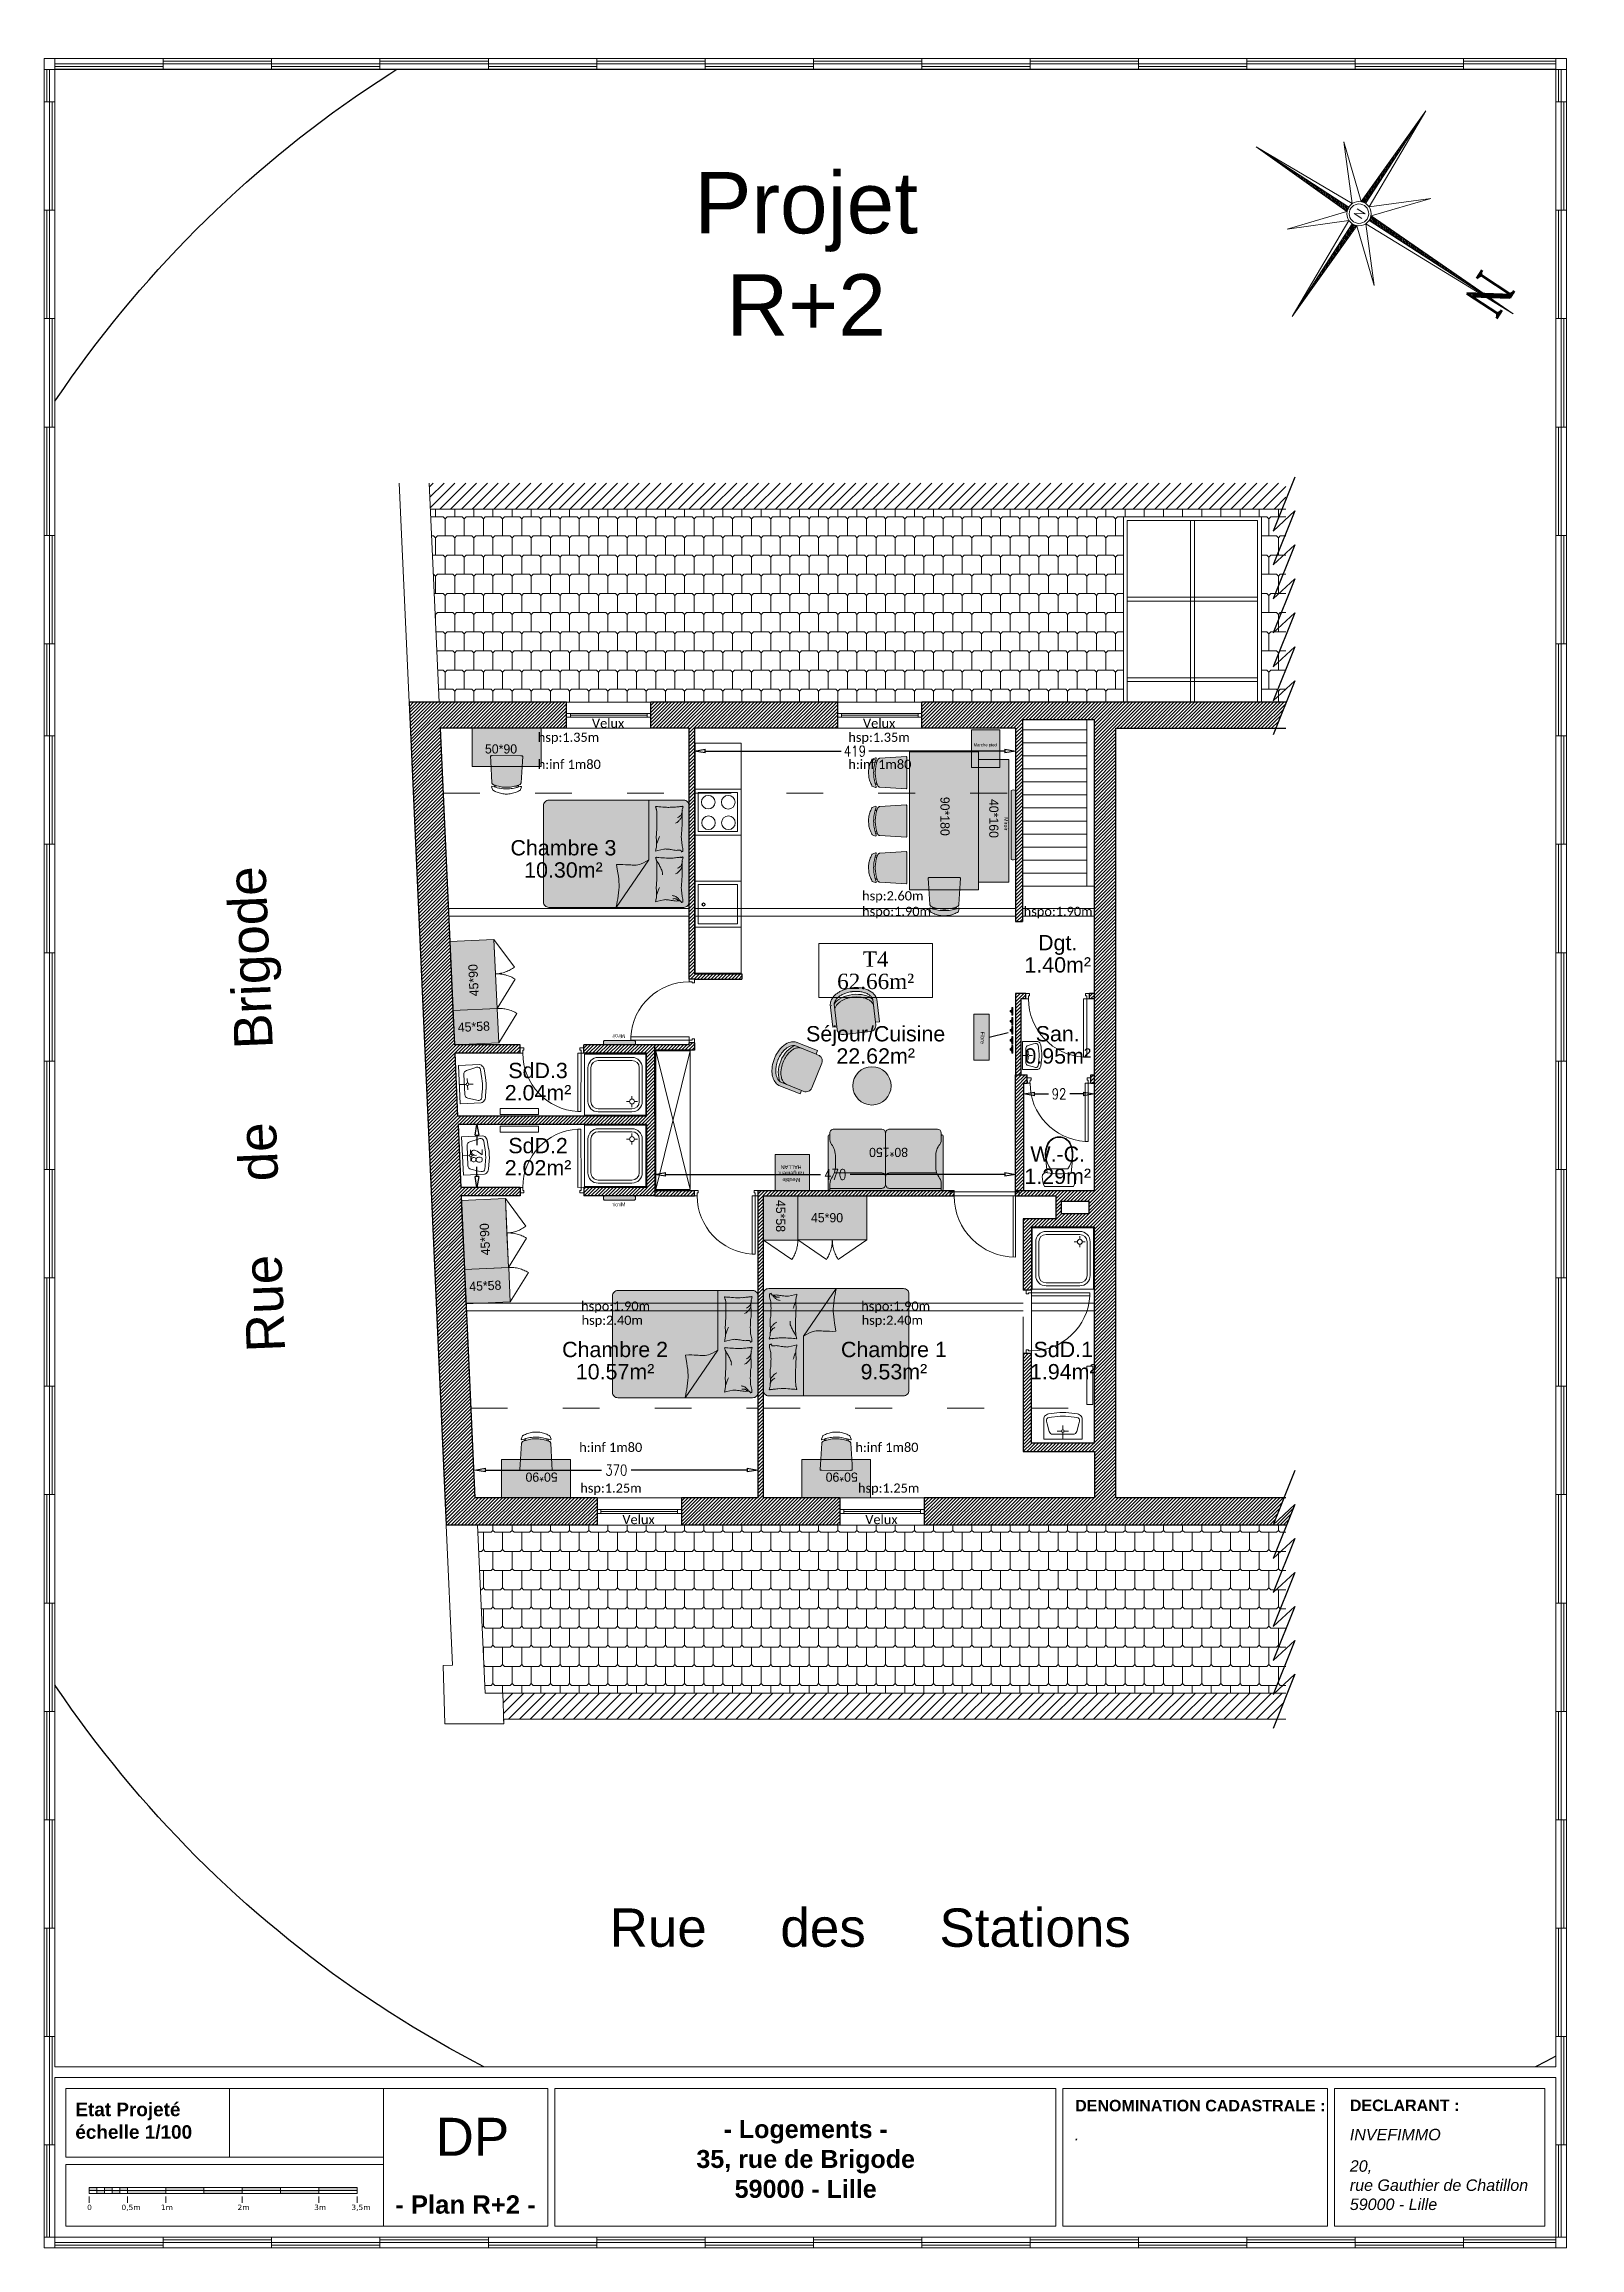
# Paper-space layout 'A4 - Plan Projet R+2' of a CAD drawing. Header units: millimetres. Extents: x -41 to 160, y -42 to 245.
# The model-space entities are those that its viewports show. They can reach past a viewport. Long polylines and large blocks are cut down to what shows.
import ezdxf
from ezdxf.enums import TextEntityAlignment as Align

# ---------------------------------------------------------------- set-up
doc = ezdxf.new("R2010")
doc.units = ezdxf.units.MM
doc.header["$PDMODE"] = 3
doc.linetypes.add('ACAD_ISO03W100', pattern=[30, 12, -18])
doc.linetypes.add('Chemin', pattern=[0.5, 0.3, -0.2])
for name, color, linetype, lineweight in [('05 - Menuiserie', 150, 'Continuous', 5), ('14 - Sanitaires', 130, 'Continuous', 9), ('1_DV_BF', 21, 'Continuous', 5), ('30 - Mise en page', 5, 'Continuous', 13), ('31 - Textes', 4, 'Continuous', 5), ('32 - Echelle graphique', 7, 'Continuous', 9), ('36 - CADRE 02', 40, 'Continuous', 20), ('39 - CADRE 05 - Texte', 152, 'Continuous', 9), ('41 - Côtes Intérieures', 71, 'Continuous', 9), ('50 - Signes', 12, 'Continuous', 9), ('52 - Projections', 22, 'ACAD_ISO03W100', 5), ('59 - TxT', 120, 'Continuous', 0), ('60 - Mobilier', 112, 'Continuous', 9), ('_cadre200', 7, 'Continuous', 15), ('_Texte', 7, 'Continuous', 15), ('DV_Furnitures', 250, 'Continuous', 5), ('DV_Furnitures_Hachures', 9, 'Continuous', 5), ('DV_Hatch bedroom', 21, 'Continuous', 5), ('DV_Hatch Living', 43, 'Continuous', 5), ('Escalier', 8, 'Continuous', 18), ('hauteur inf1.8m', 11, 'Continuous', 0), ('Menuiserie_cps', 7, 'Continuous', 15), ('MR_topo', 7, 'Continuous', 5), ('Mur_coupe', 7, 'Continuous', 25), ('Mur_projeté', 8, 'ACAD_ISO03W100', 18), ('Mur_vu', 8, 'Continuous', 18)]:
    doc.layers.add(name, color=color, linetype=linetype, lineweight=lineweight)
doc.layers.add('10 - Hachures', color=7, linetype='Continuous', lineweight=18, true_color=0x646464)
doc.layers.add('35 - FeneTre Impr. 01', color=190, linetype='Continuous', lineweight=20, plot=False)
doc.layers.add('Menuiserie_seuil', color=8, linetype='Continuous', lineweight=9, plot=False)
for name, color, linetype in [('DV_Bulkhead', 40, 'Continuous'), ('DV_Text block', 20, 'Continuous'), ('DV_TEXTE', 10, 'Continuous')]:
    doc.layers.add(name, color=color, linetype=linetype)
doc.layers.add('DV_Surface', color=241, linetype='Continuous', plot=False)
doc.styles.add('ARIAL', font='arial.ttf')
doc.styles.add('Arial 1.0', font='arial.ttf', dxfattribs={"width": 0.99, "height": 0.2})
doc.styles.add('Col_Standard', font='')
doc.styles.add('CR_Cot', font='simplex.shx', dxfattribs={"width": 0.8})
doc.styles.add('Dutch', font='dutch.ttf')
doc.styles.add('Legend', font='calibri.ttf')
doc.styles.add('ROMAND', font='romand', dxfattribs={"height": 6})
doc.styles.add('ROMANT', font='romant', dxfattribs={"width": 1.5, "oblique": 13.5, "height": 2})
doc.styles.get("Standard").update_dxf_attribs({"font": 'arial.ttf'})
doc.styles.get('Col_Standard').set_extended_font_data('DM Sans')
doc.dimstyles.get("Standard").update_dxf_attribs({"dimtxt": 14, "dimasz": 14, "dimexe": 0.18, "dimexo": 0.0625, "dimgap": 5, "dimtad": 0, "dimtoh": 1, "dimdec": 0, "dimzin": 0, "dimdsep": 46, "dimtxsty": 'CR_Cot', "dimblk": 'CLOSEDBLANK', "dimcen": 0, "dimse1": 1, "dimse2": 1, "dimadec": 0, "dimazin": 0, "dimtfac": 1, "dimtdec": 0, "dimtofl": 0, "dimtmove": 0, "dimatfit": 3, "dimfxl": 1, "dimtolj": 1, "dimtzin": 0, "dimarcsym": 0})
pattern_1 = [(45, (5631.029, 11715.093), (-7.0710678, 7.0710678), [])]
pattern_2 = [(45, (30000, 0), (-2.245064, 2.245064), [])]

psp = doc.layouts.new('A4 - Plan Projet R+2')

# ---------------------------------------------------------------- texts
at = {"layer": '31 - Textes', "lineweight": 50, "style": 'ARIAL'}
for s, insert, char_height, width, attachment_point in [('{\\fSansSerif|b1|i0|c2|p2;Etat Projeté\\Péchelle 1/100}', (-36.75, -23.12), 1.7679, 32.4854, 1), ('{\\fSansSerif|b0|i0|c2|p2;DP}', (10.27, -25.1), 4.95, 32.4854, 1), ('{\\fSansSerif|b1|i0|c2|p2;- Logements -\\P35, rue de Brigode\\P59000 - Lille}', (58.57, -30.49), 2.3413, 60.8288, 5), ('{\\fSansSerif|b1|i0|c2|p2;- Plan R+2 -}', (14.17, -36.43), 2.4, 21.4478, 5)]:
    psp.add_mtext(s, dxfattribs=dict(at, insert=insert, char_height=char_height, width=width, attachment_point=attachment_point))
at = {"layer": '31 - Textes', "lineweight": 18, "insert": (93.68, -26.46), "char_height": 1.5921, "width": 32.9081, "attachment_point": 1}
psp.add_mtext('{\\fSansSerif|b0|i1|c2|p2;.}', dxfattribs=at)
at = {"layer": '32 - Echelle graphique', "color": 7, "char_height": 0.7071, "width": 3.5534, "attachment_point": 1}
for s, insert in [('{\\fVerdana|b0|i0|c0|p34;0}', (-35.21, -36.43)), ('{\\fVerdana|b0|i0|c0|p34;0,5m}', (-30.73, -36.43)), ('{\\fVerdana|b0|i0|c0|p34;1m}', (-25.58, -36.43)), ('{\\fVerdana|b0|i0|c0|p34;2m}', (-15.58, -36.43)), ('{\\fVerdana|b0|i0|c0|p34;3m}', (-5.58, -36.43)), ('{\\fVerdana|b0|i0|c0|p34;3,5m}', (-0.72, -36.43))]:
    psp.add_mtext(s, dxfattribs=dict(at, insert=insert))
at = {"layer": '39 - CADRE 05 - Texte', "lineweight": 50, "insert": (93.74, -22.76), "char_height": 1.4984, "width": 45.7448, "attachment_point": 1, "style": 'ARIAL'}
psp.add_mtext('{\\fSansSerif|b1|i0|c2|p2;DENOMINATION CADASTRALE :}', dxfattribs=at)
at = {"layer": '39 - CADRE 05 - Texte', "lineweight": 18, "char_height": 1.4984, "attachment_point": 1}
for s, insert, width in [('{\\fSansSerif|b1|i0|c2|p2;DECLARANT :}', (129.59, -22.73), 32.8016), ('{\\fSansSerif|b0|i1|c2|p2;INVEFIMMO}', (129.59, -26.54), 55.7134), ('{\\fSansSerif|b0|i1|c2|p2;20, \\Prue Gauthier de Chatillon\\P59000 - Lille}', (129.59, -30.64), 33.2054)]:
    psp.add_mtext(s, dxfattribs=dict(at, insert=insert, width=width))
at = {"layer": '59 - TxT', "insert": (-411.4, 228.79), "char_height": 8, "attachment_point": 1}
psp.add_mtext_dynamic_manual_height_columns('\\pxqc;Projet\\PR+2', width=940.067, gutter_width=1, heights=[0], dxfattribs=at)

msp = doc.modelspace()

# ---------------------------------------------------------------- texts
at = {"layer": '59 - TxT', "linetype": 'Continuous'}
for s, p in [('Chambre 3', (36760.48, 10298.3)), ('10.30m²', (36760.48, 10269.3)), ('Dgt.', (37405.6, 10174.49)), ('1.40m²', (37405.6, 10145.49)), ('Séjour/Cuisine', (37167.98, 10055.61)), ('San.', (37405.6, 10055.61)), ('22.62m²', (37167.98, 10026.61)), ('0.95m²', (37405.6, 10026.61)), ('SdD.3', (36727.36, 10007.66)), ('2.04m²', (36727.36, 9978.66)), ('SdD.2', (36727.36, 9909.65, -195)), ('2.02m²', (36727.36, 9880.65, -195)), ('W.-C.', (37405.6, 9898.62)), ('1.29m²', (37405.6, 9869.62)), ('Chambre 2', (36827.89, 9643.64)), ('Chambre 1', (37191.81, 9643.64, 195)), ('SdD.1', (37412.86, 9643.64, 195)), ('10.57m²', (36827.89, 9614.64)), ('9.53m²', (37191.81, 9614.64, 195)), ('1.94m²', (37412.86, 9614.64, 195))]:
    msp.add_text(s, height=20, dxfattribs=at).set_placement(p, align=Align.CENTER)
at = {"layer": '59 - TxT', "linetype": 'Continuous', "style": 'Dutch'}
for s, p in [('T4', (37167.98, 10152.95)), ('62.66m²', (37167.98, 10123.95))]:
    msp.add_text(s, height=20, dxfattribs=at).set_placement(p, align=Align.CENTER)
at = {"layer": '_Texte', "linetype": 'Chemin', "ltscale": 0.1, "style": 'Legend'}
for s, p in [('Velux', (36797.71, 10464.72, 195)), ('Velux', (37151.46, 10464.72, 195)), ('hsp:1.35m', (36727.04, 10446.5, 195)), ('hsp:1.35m', (37132.36, 10446.5, 195)), ('hsp:2.60m', (37150.28, 10239.56, 195)), ('hspo:1.90m', (37150.28, 10219.23, 195)), ('hspo:1.90m', (37361.19, 10219.23, 195)), ('hspo:1.90m', (36783.6, 9704.23, 195)), ('hsp:2.40m', (36784.16, 9685.8, 195)), ('hspo:1.90m', (37149.13, 9704.23, 195)), ('hsp:2.40m', (37149.69, 9685.8, 195)), ('hsp:1.25m', (36782.47, 9466.74, 195)), ('hsp:1.25m', (37144.9, 9466.74, 195)), ('Velux', (36837.46, 9425.72, 195)), ('Velux', (37154.46, 9425.72, 195))]:
    msp.add_text(s, height=12, dxfattribs=at).set_placement(p)
at = {"layer": 'hauteur inf1.8m', "linetype": 'Chemin', "ltscale": 0.1, "style": 'Legend'}
for p in [(36727.04, 10411.16, 195), (37132.36, 10411.16, 195), (36781.09, 9519.99, 195), (37141.6, 9519.99, 195)]:
    msp.add_text('h:inf 1m80', height=12, rotation=360, dxfattribs=at).set_placement(p)
at = {"layer": 'MR_topo', "char_height": 50, "attachment_point": 1, "style": 'Arial 1.0'}
for s, insert, rotation in [('Rue     de     Brigode', (36347.32, 9649.16, 2291.54), 92.32235), ('Rue     des     Stations', (36820.75, 8924.26), 360)]:
    msp.add_mtext_dynamic_manual_height_columns(s, width=1566.6005, gutter_width=19369.12, heights=[0], dxfattribs=dict(at, insert=insert, rotation=rotation))

# ---------------------------------------------------------------- blocks, each defined once
blk = doc.blocks.new('*X1')
at = {"color": 0}
for p, q in [((5.658, 3.059), (5.659, 3.061)), ((5.659, 3.042), (5.676, 3.06)), ((5.66, 3.026), (5.693, 3.059)), ((5.661, 3.009), (5.71, 3.059)), ((5.669, 3), (5.727, 3.058)), ((5.687, 3), (5.744, 3.057)), ((5.705, 3), (5.761, 3.056)), ((5.722, 3), (5.778, 3.056)), ((5.74, 3), (5.795, 3.055)), ((5.758, 3), (5.812, 3.054)), ((5.775, 3), (5.829, 3.054)), ((5.793, 3), (5.846, 3.053)), ((5.811, 3), (5.863, 3.052)), ((5.828, 3), (5.88, 3.051)), ((5.846, 3), (5.897, 3.051)), ((5.864, 3), (5.914, 3.05)), ((5.881, 3), (5.931, 3.049)), ((5.899, 3), (5.948, 3.049)), ((5.917, 3), (5.965, 3.048)), ((5.934, 3), (5.982, 3.047)), ((5.952, 3), (5.999, 3.046)), ((5.97, 3), (6.016, 3.046)), ((5.988, 3), (6.033, 3.045)), ((6.005, 3), (6.049, 3.044)), ((6.023, 3), (6.066, 3.044)), ((6.041, 3), (6.083, 3.043)), ((6.058, 3), (6.1, 3.042)), ((6.076, 3), (6.117, 3.041)), ((6.094, 3), (6.134, 3.041)), ((6.111, 3), (6.151, 3.04)), ((6.129, 3), (6.168, 3.039)), ((6.147, 3), (6.185, 3.039)), ((6.164, 3), (6.202, 3.038)), ((6.182, 3), (6.219, 3.037)), ((6.2, 3), (6.236, 3.036)), ((6.217, 3), (6.253, 3.036)), ((6.235, 3), (6.27, 3.035)), ((6.253, 3), (6.287, 3.034)), ((6.27, 3), (6.304, 3.034)), ((6.288, 3), (6.321, 3.033)), ((6.306, 3), (6.338, 3.032)), ((6.323, 3), (6.355, 3.031)), ((6.341, 3), (6.372, 3.031)), ((6.359, 3), (6.389, 3.03)), ((6.376, 3), (6.406, 3.029)), ((6.394, 3), (6.423, 3.029)), ((6.412, 3), (6.44, 3.028)), ((6.429, 3), (6.457, 3.027)), ((6.447, 3), (6.474, 3.026)), ((6.465, 3), (6.491, 3.026)), ((6.483, 3), (6.507, 3.025)), ((6.5, 3), (6.524, 3.024)), ((6.518, 3), (6.541, 3.024)), ((6.536, 3), (6.558, 3.023)), ((6.553, 3), (6.575, 3.022)), ((6.571, 3), (6.592, 3.021)), ((6.589, 3), (6.609, 3.021)), ((6.606, 3), (6.626, 3.02)), ((6.624, 3), (6.643, 3.019)), ((6.642, 3), (6.66, 3.019)), ((6.659, 3), (6.677, 3.018)), ((6.677, 3), (6.694, 3.017)), ((6.695, 3), (6.711, 3.016)), ((6.712, 3), (6.728, 3.016)), ((6.73, 3), (6.745, 3.015)), ((6.748, 3), (6.762, 3.014)), ((6.765, 3), (6.779, 3.014)), ((6.783, 3), (6.796, 3.013)), ((6.801, 3), (6.813, 3.012)), ((6.818, 3), (6.83, 3.011)), ((6.836, 3), (6.847, 3.011)), ((6.854, 3), (6.864, 3.01)), ((6.871, 3), (6.881, 3.009)), ((6.889, 3), (6.898, 3.009)), ((6.907, 3), (6.915, 3.008)), ((6.924, 3), (6.932, 3.007)), ((6.942, 3), (6.949, 3.006)), ((6.96, 3), (6.965, 3.006)), ((6.977, 3), (6.982, 3.005)), ((6.995, 3), (6.999, 3.004)), ((7.013, 3), (7.016, 3.004)), ((7.031, 3), (7.033, 3.003)), ((7.048, 3), (7.05, 3.002)), ((7.066, 3), (7.067, 3.001)), ((7.084, 3), (7.084, 3.001))]:
    blk.add_line(p, q, dxfattribs=at)
blk = doc.blocks.new('*X2')
at = {"color": 0}
for p, q in [((5.5, 2.795), (5.555, 2.85)), ((5.5, 2.813), (5.536, 2.849)), ((5.5, 2.831), (5.516, 2.847)), ((5.5, 2.778), (5.561, 2.838)), ((5.5, 2.76), (5.56, 2.82)), ((5.5, 2.742), (5.559, 2.801)), ((5.5, 2.725), (5.558, 2.783)), ((5.5, 2.707), (5.558, 2.764)), ((5.5, 2.689), (5.557, 2.746)), ((5.5, 2.672), (5.556, 2.728)), ((5.5, 2.654), (5.555, 2.709)), ((5.5, 2.636), (5.554, 2.691)), ((5.5, 2.619), (5.554, 2.672)), ((5.5, 2.601), (5.553, 2.654)), ((5.5, 2.583), (5.552, 2.635)), ((5.5, 2.566), (5.551, 2.617)), ((5.5, 2.548), (5.551, 2.598)), ((5.5, 2.53), (5.55, 2.58)), ((5.5, 2.512), (5.549, 2.561)), ((5.5, 2.495), (5.548, 2.543)), ((5.5, 2.477), (5.547, 2.525)), ((5.5, 2.459), (5.547, 2.506)), ((5.5, 2.442), (5.546, 2.488)), ((5.5, 2.424), (5.545, 2.469)), ((5.5, 2.406), (5.544, 2.451)), ((5.5, 2.389), (5.544, 2.432)), ((5.5, 2.371), (5.543, 2.414)), ((5.5, 2.353), (5.542, 2.395)), ((5.5, 2.336), (5.541, 2.377)), ((5.5, 2.318), (5.54, 2.358)), ((5.5, 2.3), (5.54, 2.34)), ((5.5, 2.283), (5.539, 2.321)), ((5.5, 2.265), (5.538, 2.303)), ((5.5, 2.247), (5.537, 2.285)), ((5.5, 2.23), (5.537, 2.266)), ((5.5, 2.212), (5.536, 2.248)), ((5.5, 2.194), (5.535, 2.229)), ((5.5, 2.177), (5.534, 2.211)), ((5.5, 2.159), (5.533, 2.192)), ((5.5, 2.141), (5.533, 2.174)), ((5.5, 2.124), (5.532, 2.155)), ((5.5, 2.106), (5.531, 2.137)), ((5.5, 2.088), (5.53, 2.118)), ((5.5, 2.071), (5.53, 2.1)), ((5.5, 2.053), (5.529, 2.082)), ((5.5, 2.035), (5.528, 2.063)), ((5.5, 2.017), (5.527, 2.045)), ((5.5, 2), (5.526, 2.026)), ((5.5, 1.982), (5.526, 2.008)), ((5.5, 1.964), (5.525, 1.989)), ((5.5, 1.947), (5.524, 1.971)), ((5.5, 1.929), (5.523, 1.952)), ((5.5, 1.911), (5.523, 1.934)), ((5.5, 1.894), (5.522, 1.915)), ((5.5, 1.876), (5.521, 1.897)), ((5.5, 1.858), (5.52, 1.879)), ((5.5, 1.841), (5.519, 1.86)), ((5.5, 1.823), (5.519, 1.842)), ((5.5, 1.805), (5.518, 1.823)), ((5.5, 1.788), (5.517, 1.805)), ((5.5, 1.77), (5.516, 1.786)), ((5.5, 1.752), (5.516, 1.768)), ((5.5, 1.735), (5.515, 1.749)), ((5.5, 1.717), (5.514, 1.731)), ((5.5, 1.699), (5.513, 1.712)), ((5.5, 1.682), (5.512, 1.694)), ((5.5, 1.664), (5.512, 1.676)), ((5.5, 1.646), (5.511, 1.657)), ((5.5, 1.629), (5.51, 1.639)), ((5.5, 1.611), (5.509, 1.62)), ((5.5, 1.593), (5.509, 1.602)), ((5.5, 1.576), (5.508, 1.583)), ((5.5, 1.558), (5.507, 1.565)), ((5.5, 1.54), (5.506, 1.546)), ((5.5, 1.523), (5.505, 1.528)), ((5.5, 1.505), (5.505, 1.509)), ((5.5, 1.487), (5.504, 1.491)), ((5.5, 1.469), (5.503, 1.473)), ((5.5, 1.452), (5.502, 1.454)), ((5.5, 1.434), (5.502, 1.436)), ((5.5, 1.416), (5.501, 1.417))]:
    blk.add_line(p, q, dxfattribs=at)
blk = doc.blocks.new('*X3')
at = {"color": 0}
for p, q in [((3.901, 3), (3.902, 3)), ((3.918, 2.999), (3.919, 3)), ((3.935, 2.999), (3.937, 3)), ((3.952, 2.998), (3.955, 3)), ((3.969, 2.997), (3.972, 3)), ((3.986, 2.996), (3.99, 3)), ((4.003, 2.996), (4.008, 3)), ((4.02, 2.995), (4.025, 3)), ((4.037, 2.994), (4.043, 3)), ((4.054, 2.994), (4.061, 3)), ((4.071, 2.993), (4.078, 3)), ((4.088, 2.992), (4.096, 3)), ((4.105, 2.991), (4.114, 3)), ((4.122, 2.991), (4.131, 3)), ((4.139, 2.99), (4.149, 3)), ((4.156, 2.989), (4.167, 3)), ((4.173, 2.988), (4.184, 3)), ((4.19, 2.988), (4.202, 3)), ((4.207, 2.987), (4.22, 3)), ((4.224, 2.986), (4.237, 3)), ((4.241, 2.986), (4.255, 3)), ((4.258, 2.985), (4.273, 3)), ((4.275, 2.984), (4.29, 3)), ((4.292, 2.983), (4.308, 3)), ((4.309, 2.983), (4.326, 3)), ((4.326, 2.982), (4.344, 3)), ((4.343, 2.981), (4.361, 3)), ((4.359, 2.981), (4.379, 3)), ((4.376, 2.98), (4.397, 3)), ((4.393, 2.979), (4.414, 3)), ((4.41, 2.978), (4.432, 3)), ((4.427, 2.978), (4.45, 3)), ((4.444, 2.977), (4.467, 3)), ((4.461, 2.976), (4.485, 3)), ((4.478, 2.976), (4.503, 3)), ((4.495, 2.975), (4.52, 3)), ((4.512, 2.974), (4.538, 3)), ((4.529, 2.973), (4.556, 3)), ((4.546, 2.973), (4.573, 3)), ((4.563, 2.972), (4.591, 3)), ((4.58, 2.971), (4.609, 3)), ((4.597, 2.971), (4.626, 3)), ((4.614, 2.97), (4.644, 3)), ((4.631, 2.969), (4.662, 3)), ((4.648, 2.968), (4.679, 3)), ((4.665, 2.968), (4.697, 3)), ((4.682, 2.967), (4.715, 3)), ((4.699, 2.966), (4.732, 3)), ((4.716, 2.966), (4.75, 3)), ((4.733, 2.965), (4.768, 3)), ((4.75, 2.964), (4.785, 3)), ((4.767, 2.963), (4.803, 3)), ((4.784, 2.963), (4.821, 3)), ((4.801, 2.962), (4.838, 3)), ((4.817, 2.961), (4.856, 3)), ((4.834, 2.961), (4.874, 3)), ((4.851, 2.96), (4.892, 3)), ((4.868, 2.959), (4.909, 3)), ((4.885, 2.958), (4.927, 3)), ((4.902, 2.958), (4.945, 3)), ((4.919, 2.957), (4.962, 3)), ((4.936, 2.956), (4.98, 3)), ((4.953, 2.956), (4.998, 3)), ((4.97, 2.955), (5.015, 3)), ((4.987, 2.954), (5.033, 3)), ((5.004, 2.953), (5.051, 3)), ((5.021, 2.953), (5.068, 3)), ((5.038, 2.952), (5.086, 3)), ((5.055, 2.951), (5.104, 3)), ((5.072, 2.951), (5.121, 3)), ((5.089, 2.95), (5.139, 3)), ((5.106, 2.949), (5.157, 3)), ((5.123, 2.948), (5.174, 3)), ((5.14, 2.948), (5.192, 3)), ((5.157, 2.947), (5.21, 3)), ((5.174, 2.946), (5.227, 3)), ((5.191, 2.946), (5.245, 3)), ((5.208, 2.945), (5.263, 3)), ((5.225, 2.944), (5.28, 3)), ((5.242, 2.943), (5.298, 3)), ((5.259, 2.943), (5.316, 3)), ((5.275, 2.942), (5.333, 3)), ((5.292, 2.941), (5.343, 2.992)), ((5.309, 2.941), (5.344, 2.975)), ((5.326, 2.94), (5.345, 2.958)), ((5.343, 2.939), (5.346, 2.941))]:
    blk.add_line(p, q, dxfattribs=at)
blk = doc.blocks.new('*X4')
at = {"color": 0}
for p, q in [((5.494, 5.194), (5.5, 5.199)), ((5.494, 5.176), (5.5, 5.182)), ((5.495, 5.23), (5.5, 5.235)), ((5.495, 5.212), (5.5, 5.217)), ((5.496, 5.267), (5.5, 5.27)), ((5.496, 5.248), (5.5, 5.253)), ((5.497, 5.303), (5.5, 5.306)), ((5.497, 5.285), (5.5, 5.288)), ((5.498, 5.339), (5.5, 5.341)), ((5.498, 5.321), (5.5, 5.323)), ((5.499, 5.376), (5.5, 5.376)), ((5.499, 5.357), (5.5, 5.359)), ((5.5, 5.394), (5.5, 5.394)), ((5.486, 4.903), (5.5, 4.917)), ((5.486, 4.885), (5.5, 4.899)), ((5.487, 4.939), (5.5, 4.952)), ((5.487, 4.921), (5.5, 4.934)), ((5.488, 4.976), (5.5, 4.987)), ((5.488, 4.958), (5.5, 4.97)), ((5.489, 5.012), (5.5, 5.023)), ((5.489, 4.994), (5.5, 5.005)), ((5.49, 5.049), (5.5, 5.058)), ((5.49, 5.03), (5.5, 5.04)), ((5.491, 5.085), (5.5, 5.093)), ((5.491, 5.067), (5.5, 5.076)), ((5.492, 5.121), (5.5, 5.129)), ((5.492, 5.103), (5.5, 5.111)), ((5.493, 5.158), (5.5, 5.164)), ((5.493, 5.139), (5.5, 5.146)), ((5.478, 4.594), (5.5, 4.616)), ((5.479, 4.631), (5.5, 4.651)), ((5.479, 4.612), (5.5, 4.634)), ((5.48, 4.667), (5.5, 4.687)), ((5.48, 4.649), (5.5, 4.669)), ((5.481, 4.703), (5.5, 4.722)), ((5.481, 4.685), (5.5, 4.705)), ((5.482, 4.74), (5.5, 4.758)), ((5.482, 4.721), (5.5, 4.74)), ((5.483, 4.776), (5.5, 4.793)), ((5.483, 4.758), (5.5, 4.775)), ((5.484, 4.812), (5.5, 4.828)), ((5.484, 4.794), (5.5, 4.811)), ((5.485, 4.849), (5.5, 4.864)), ((5.485, 4.83), (5.5, 4.846)), ((5.486, 4.867), (5.5, 4.881)), ((5.47, 4.303), (5.5, 4.333)), ((5.47, 4.285), (5.5, 4.316)), ((5.471, 4.34), (5.5, 4.369)), ((5.471, 4.322), (5.5, 4.351)), ((5.472, 4.376), (5.5, 4.404)), ((5.472, 4.358), (5.5, 4.386)), ((5.473, 4.413), (5.5, 4.439)), ((5.473, 4.394), (5.5, 4.422)), ((5.474, 4.449), (5.5, 4.475)), ((5.474, 4.431), (5.5, 4.457)), ((5.475, 4.485), (5.5, 4.51)), ((5.475, 4.467), (5.5, 4.492)), ((5.476, 4.522), (5.5, 4.545)), ((5.476, 4.503), (5.5, 4.528)), ((5.477, 4.558), (5.5, 4.581)), ((5.477, 4.54), (5.5, 4.563)), ((5.478, 4.576), (5.5, 4.598)), ((5.462, 4.013), (5.5, 4.05)), ((5.462, 3.995), (5.5, 4.033)), ((5.463, 4.049), (5.5, 4.086)), ((5.463, 4.031), (5.5, 4.068)), ((5.464, 4.085), (5.5, 4.121)), ((5.464, 4.067), (5.5, 4.103)), ((5.465, 4.122), (5.5, 4.156)), ((5.465, 4.104), (5.5, 4.139)), ((5.466, 4.158), (5.5, 4.192)), ((5.466, 4.14), (5.5, 4.174)), ((5.467, 4.194), (5.5, 4.227)), ((5.467, 4.176), (5.5, 4.21)), ((5.468, 4.231), (5.5, 4.263)), ((5.468, 4.213), (5.5, 4.245)), ((5.469, 4.267), (5.5, 4.298)), ((5.469, 4.249), (5.5, 4.28)), ((5.454, 3.722), (5.5, 3.768)), ((5.454, 3.704), (5.5, 3.75)), ((5.455, 3.758), (5.5, 3.803)), ((5.455, 3.74), (5.5, 3.785)), ((5.456, 3.795), (5.5, 3.838)), ((5.456, 3.777), (5.5, 3.821)), ((5.457, 3.831), (5.5, 3.874)), ((5.457, 3.813), (5.5, 3.856)), ((5.458, 3.867), (5.5, 3.909)), ((5.458, 3.849), (5.5, 3.891)), ((5.459, 3.904), (5.5, 3.944)), ((5.459, 3.886), (5.5, 3.927)), ((5.46, 3.94), (5.5, 3.98)), ((5.46, 3.922), (5.5, 3.962)), ((5.461, 3.976), (5.5, 4.015)), ((5.461, 3.958), (5.5, 3.997)), ((5.446, 3.413), (5.5, 3.467)), ((5.447, 3.468), (5.5, 3.52)), ((5.447, 3.449), (5.5, 3.502)), ((5.447, 3.431), (5.5, 3.485)), ((5.448, 3.504), (5.5, 3.555)), ((5.448, 3.486), (5.5, 3.538)), ((5.449, 3.54), (5.5, 3.591)), ((5.449, 3.522), (5.5, 3.573)), ((5.45, 3.577), (5.5, 3.626)), ((5.45, 3.558), (5.5, 3.608)), ((5.451, 3.613), (5.5, 3.662)), ((5.451, 3.595), (5.5, 3.644)), ((5.452, 3.649), (5.5, 3.697)), ((5.452, 3.631), (5.5, 3.679)), ((5.453, 3.686), (5.5, 3.732)), ((5.453, 3.667), (5.5, 3.715)), ((5.439, 3.159), (5.5, 3.22)), ((5.44, 3.195), (5.5, 3.255)), ((5.44, 3.177), (5.5, 3.237)), ((5.441, 3.231), (5.5, 3.29)), ((5.441, 3.213), (5.5, 3.273)), ((5.442, 3.268), (5.5, 3.326)), ((5.442, 3.25), (5.5, 3.308)), ((5.443, 3.304), (5.5, 3.361)), ((5.443, 3.286), (5.5, 3.343)), ((5.444, 3.34), (5.5, 3.396)), ((5.444, 3.322), (5.5, 3.379)), ((5.445, 3.377), (5.5, 3.432)), ((5.445, 3.359), (5.5, 3.414)), ((5.446, 3.395), (5.5, 3.449)), ((5.458, 3.16), (5.5, 3.202)), ((5.476, 3.16), (5.5, 3.184)), ((5.494, 3.16), (5.5, 3.167))]:
    blk.add_line(p, q, dxfattribs=at)
blk = doc.blocks.new('ROSEVENT')
for p, q in [((-0.078, 0.142), (-0.017, 2.394)), ((-0.017, 0.154), (-0.017, 2.394)), ((-0.017, 2.394), (0.044, 0.142)), ((-0.696, 0.673), (-0.078, 0.142)), ((-0.165, 0.056), (-0.696, 0.673)), ((0.044, 0.142), (0.662, 0.673)), ((0.662, 0.673), (0.131, 0.056)), ((-1.617, -0.006), (-0.165, 0.056)), ((-0.077, 0.155), (-0.014, 0.155)), ((0.131, 0.056), (1.583, -0.006)), ((0.144, -0.003), (0.141, 0.057)), ((-0.177, -0.006), (-1.617, -0.006)), ((-0.165, -0.067), (-1.617, -0.006)), ((-0.696, -0.684), (-0.165, -0.067)), ((-0.078, -0.153), (-0.696, -0.684)), ((-0.175, -0.003), (-0.171, -0.066)), ((-0.017, -1.606), (-0.078, -0.153)), ((0.044, -0.153), (-0.017, -1.606)), ((-0.017, -0.16), (0.049, -0.154)), ((-0.017, -0.166), (-0.017, -1.606)), ((0.662, -0.684), (0.044, -0.153)), ((1.583, -0.006), (0.131, -0.067)), ((0.131, -0.067), (0.662, -0.684)), ((0.143, -0.006), (1.583, -0.006))]:
    blk.add_line(p, q)
for radius in [0.159, 0.127]:
    blk.add_circle((-0.017, -0.006), radius)
for name in ['*X4', '*X1', '*X3', '*X2']:
    blk.add_blockref(name, (-5.517, -3.006))
for height, style, p in [(0.5, 'ROMANT', (-0.317, 1.744)), (0.122, 'ROMAND', (-0.08, -0.061))]:
    blk.add_text('N', height=height, dxfattribs=dict(style=style)).set_placement(p)
blk = doc.blocks.new('FLNORD')
at = {"xscale": 4, "yscale": 4, "zscale": 4, "rotation": 359.9999991217657}
blk.add_blockref('ROSEVENT', (-0.93, -0.17), dxfattribs=at)
blk = doc.blocks.new('Fenetre_110')
blk.add_lwpolyline([(0.05, 0.05), (0.05, 0), (0, 0), (0, 0.05), (1.1, 0.05), (1.1, 0), (1.05, 0), (1.05, 0.05), (1.05, 0.025), (0.05, 0.025), (0.05, 0), (1.05, 0)])
blk = doc.blocks.new('Porte_Simple_Droite_80')
at = {"layer": 'Menuiserie_cps', "color": 1, "lineweight": 9}
for points in [[(0, 0), (0, 0.8)], [(0.03, 0.8), (0.03, 0), (0, 0)]]:
    blk.add_lwpolyline(points, dxfattribs=at)
at = {"layer": 'Menuiserie_cps', "lineweight": 9}
blk.add_arc((0, 0), 0.8, 0, 90, dxfattribs=at)
at = {"layer": 'Menuiserie_seuil'}
blk.add_lwpolyline([(-0.05, 0), (0.85, 0), (0.85, -0.05), (-0.05, -0.05)], close=True, dxfattribs=at)
blk = doc.blocks.new('A$Cf6694d94')
at = {"layer": '14 - Sanitaires', "color": 251, "true_color": 0x666666}
for p, q in [((4.5, 62), (4.5, 18)), ((8.4, 62), (8.4, 18)), ((62, 75.5), (18, 75.5)), ((62, 71.6), (18, 71.6)), ((71.6, 18), (71.6, 62)), ((75.5, 18), (75.5, 62)), ((80, 80), (80, 0)), ((0, 0), (80, 0)), ((14.8, 18), (10.8, 18)), ((18, 21.2), (18, 25.2)), ((18, 14.8), (18, 10.8)), ((18, 8.4), (62, 8.4)), ((18, 4.5), (62, 4.5)), ((21.2, 18), (25.2, 18))]:
    blk.add_line(p, q, dxfattribs=at)
blk.add_lwpolyline([(80, 80), (0, 80), (0, 0)], dxfattribs=at)
blk.add_circle((18, 18), 3.2, dxfattribs=at)
for centre, radius, start, end in [((18, 62), 13.5, 90, 180), ((18, 62), 9.56, 90, 180), ((62, 62), 13.5, 360, 90), ((62, 62), 9.56, 360, 90), ((18, 18), 13.5, 180, 270), ((18, 18), 9.56, 180, 270), ((62, 18), 13.5, 270, 360), ((62, 18), 9.56, 270, 360)]:
    blk.add_arc(centre, radius, start, end, dxfattribs=at)
blk = doc.blocks.new('A$Cbc0bb2b0')
at = {"layer": '05 - Menuiserie', "linetype": 'Continuous'}
for points in [[(-37.6, 17.6), (-33, 15.5), (-34.3, 12.8), (-35.7, 13.4), (-37.4, 9.8), (-40.5, 11.3), (-37.6, 17.6)], [(27.7, -20.7), (31.4, -22.5), (-0.9, -91.3), (-4.6, -89.5), (27.7, -20.7)], [(37.6, -17.6), (33, -15.5), (31.8, -18.2), (33.1, -18.9), (31.4, -22.5), (34.6, -24), (37.6, -17.6)]]:
    blk.add_lwpolyline(points, dxfattribs=at)
at = {"layer": '50 - Signes', "linetype": 'Continuous'}
blk.add_arc((31.7, -22.5), 76.2, 154.9276, 241.5756, dxfattribs=at)
blk = doc.blocks.new('A$C25e289c3')
at = {"layer": '14 - Sanitaires', "color": 251, "true_color": 0x666666}
for p, q in [((-34.5, 32.9), (-33.2, 44)), ((-29.8, 31.8), (-28.9, 39.8)), ((-28.5, 43.2), (-28.9, 39.8)), ((0, 50.1), (-27.6, 50.1)), ((-23.5, 46.6), (-20.1, 45.7)), ((-20.1, 45.7), (-10.2, 43)), ((-10.7, 26.8), (-10.7, 32.4)), ((-6.5, 11.9), (-6.5, 38.2)), ((0, 50.1), (0, 0)), ((-34.5, 17.2), (-33.2, 6.1)), ((-29.8, 18.3), (-28.9, 10.3)), ((-28.5, 6.9), (-28.9, 10.3)), ((0, 0), (-27.6, 0)), ((-23.5, 3.4), (-20.1, 4.4)), ((-20.1, 4.4), (-10.2, 7.1)), ((-12.4, 25), (-18.1, 25)), ((-10.7, 23.3), (-10.7, 17.6)), ((-9, 25), (0, 25))]:
    blk.add_line(p, q, dxfattribs=at)
for centre, radius, start, end in [((30, 25), 65, 173.0334, 186.9663), ((-21.9, 40.5), 11.8, 133.9763, 162.942), ((29.8, 25), 60, 173.5074, 186.4924), ((-27, 45.2), 4.87, 97.0143, 129.7093), ((-24.5, 42.8), 4, 74.7976, 173.5074), ((-11.5, 38.2), 5, 0, 74.7976), ((-21.9, 9.6), 11.8, 197.0579, 226.0236), ((-27, 4.8), 4.87, 230.2906, 262.9856), ((-24.5, 7.3), 4, 186.4925, 285.2023), ((-10.7, 25), 1.72, 270.0000000237623, 269.9999827206719), ((-11.5, 11.9), 5, 285.2024, 359.9999)]:
    blk.add_arc(centre, radius, start, end, dxfattribs=at)
blk = doc.blocks.new('A$Cd99badf2')
at = {"layer": '14 - Sanitaires', "color": 251, "true_color": 0x666666}
for p, q in [((-18.1, 15.6), (-39.3, 17.9)), ((-23.1, -11.3), (-23.1, 11.3)), ((0, -18.9), (0, 18.9)), ((-18.1, -15.6), (-39.3, -17.9))]:
    blk.add_line(p, q, dxfattribs=at)
for centre, major_axis, start_param, end_param in [((-48.4, 0), (0, -16.7), 3.601916, 5.822859), ((-48.4, 0), (0, -15.9), 3.60199, 5.822808), ((-42.5, -11.9), (0, -30), 3.034838, 3.601943), ((-41.8, -15.6), (0, -32.8), 2.52997, 3.570063), ((-13, 16.7), (0, -5.31), 3.141628, 4.912784), ((-94.8, 0), (0, -78.5), 1.370375, 1.771221), ((-13, -6.7), (0, -28.7), 2.672126, 3.141601), ((-42.5, 11.9), (0, -30), -0.46035, 0.106755), ((-41.8, 15.6), (0, -32.8), -0.42847, 0.611623), ((-13, -16.7), (0, -5.31), 4.511994, 6.28315), ((-13, 6.7), (0, -28.7), -0.000008, 0.469466)]:
    blk.add_ellipse(centre, major_axis=major_axis, ratio=0.9963, start_param=start_param, end_param=end_param, dxfattribs=at)
blk = doc.blocks.new('_ClosedBlank')
at = {"color": 0, "linetype": 'ByBlock', "lineweight": -2}
for p, q in [((-1, 0.17), (0, 0)), ((-1, 0.17), (-1, -0.17)), ((0, 0), (-1, -0.17))]:
    blk.add_line(p, q, dxfattribs=at)
blk = doc.blocks.new('*D671')
at = {"layer": '41 - Côtes Intérieures', "color": 0, "lineweight": -2, "transparency": 16777216}
for p, q in [((36658.8, 9496.3), (36810.2, 9496.3)), ((37000.4, 9496.3), (36849, 9496.3))]:
    blk.add_line(p, q, dxfattribs=at)
at = {"layer": 'Defpoints', "color": 0, "transparency": 16777216}
for p in [(37014.4, 9496.3), (36644.8, 9460.2), (37014.4, 9460.2, 195)]:
    blk.add_point(p, dxfattribs=at)
at = {"layer": '41 - Côtes Intérieures', "color": 0, "lineweight": -2, "transparency": 16777216, "xscale": 14, "yscale": 14, "zscale": 14, "rotation": 180}
blk.add_blockref('_ClosedBlank', (36644.8, 9496.3), dxfattribs=at)
at = {"layer": '41 - Côtes Intérieures', "color": 0, "lineweight": -2, "transparency": 16777216, "xscale": 14, "yscale": 14, "zscale": 14}
blk.add_blockref('_ClosedBlank', (37014.4, 9496.3), dxfattribs=at)
at = {"layer": '41 - Côtes Intérieures', "color": 0, "transparency": 16777216, "insert": (36829.6, 9496.3), "char_height": 14, "attachment_point": 5, "style": 'CR_Cot'}
blk.add_mtext('\\A1;370', dxfattribs=at)
blk = doc.blocks.new('*D672')
at = {"layer": '41 - Côtes Intérieures', "color": 0, "lineweight": -2, "transparency": 16777216}
for p, q in [((37375.4, 9987.1), (37393.4, 9987.1)), ((37439.4, 9987.1), (37421.5, 9987.1))]:
    blk.add_line(p, q, dxfattribs=at)
at = {"layer": 'Defpoints', "color": 0, "transparency": 16777216}
for p in [(37453.4, 9987.1), (37361.4, 9915.8, 195), (37453.4, 9915.8, 195)]:
    blk.add_point(p, dxfattribs=at)
at = {"layer": '41 - Côtes Intérieures', "color": 0, "lineweight": -2, "transparency": 16777216, "xscale": 14, "yscale": 14, "zscale": 14, "rotation": 180}
blk.add_blockref('_ClosedBlank', (37361.4, 9987.1), dxfattribs=at)
at = {"layer": '41 - Côtes Intérieures', "color": 0, "lineweight": -2, "transparency": 16777216, "xscale": 14, "yscale": 14, "zscale": 14}
blk.add_blockref('_ClosedBlank', (37453.4, 9987.1), dxfattribs=at)
at = {"layer": '41 - Côtes Intérieures', "color": 0, "transparency": 16777216, "insert": (37407.4, 9987.1), "char_height": 14, "attachment_point": 5, "style": 'CR_Cot'}
blk.add_mtext('\\A1;92', dxfattribs=at)
blk = doc.blocks.new('*D673')
at = {"layer": '41 - Côtes Intérieures', "color": 0, "lineweight": -2, "transparency": 16777216}
for p, q in [((36945.4, 10434.4), (37122.9, 10434.4)), ((37336.4, 10434.4), (37159, 10434.4))]:
    blk.add_line(p, q, dxfattribs=at)
at = {"layer": 'Defpoints', "color": 0, "transparency": 16777216}
for p in [(36931.4, 10464.2, 195), (37350.4, 10464.2, 195), (37350.4, 10434.4)]:
    blk.add_point(p, dxfattribs=at)
at = {"layer": '41 - Côtes Intérieures', "color": 0, "lineweight": -2, "transparency": 16777216, "xscale": 14, "yscale": 14, "zscale": 14, "rotation": 180}
blk.add_blockref('_ClosedBlank', (36931.4, 10434.4), dxfattribs=at)
at = {"layer": '41 - Côtes Intérieures', "color": 0, "lineweight": -2, "transparency": 16777216, "xscale": 14, "yscale": 14, "zscale": 14}
blk.add_blockref('_ClosedBlank', (37350.4, 10434.4), dxfattribs=at)
at = {"layer": '41 - Côtes Intérieures', "color": 0, "transparency": 16777216, "insert": (37140.9, 10434.4), "char_height": 14, "attachment_point": 5, "style": 'CR_Cot'}
blk.add_mtext('\\A1;419', dxfattribs=at)
blk = doc.blocks.new('*D674')
at = {"layer": '41 - Côtes Intérieures', "color": 0, "lineweight": -2, "transparency": 16777216}
for p, q in [((36647.5, 9933.2), (36647.5, 9920.2)), ((36647.5, 9879.2), (36647.5, 9892.1))]:
    blk.add_line(p, q, dxfattribs=at)
at = {"layer": 'Defpoints', "color": 0, "transparency": 16777216}
for p in [(36626.6, 9947.2, 390), (36647.5, 9947.2), (36626.6, 9865.2)]:
    blk.add_point(p, dxfattribs=at)
at = {"layer": '41 - Côtes Intérieures', "color": 0, "lineweight": -2, "transparency": 16777216, "xscale": 14, "yscale": 14, "zscale": 14}
for p, rotation in [((36647.5, 9947.2), 90), ((36647.5, 9865.2), 270)]:
    blk.add_blockref('_ClosedBlank', p, dxfattribs=dict(at, rotation=rotation))
at = {"layer": '41 - Côtes Intérieures', "color": 0, "transparency": 16777216, "insert": (36647.5, 9906.2), "char_height": 14, "attachment_point": 5, "rotation": 90, "style": 'CR_Cot'}
blk.add_mtext('\\A1;82', dxfattribs=at)
blk = doc.blocks.new('*D675')
at = {"layer": '41 - Côtes Intérieures', "color": 0, "lineweight": -2, "transparency": 16777216}
for p, q in [((36893.9, 9882), (37095.8, 9882)), ((37336.4, 9882), (37134.6, 9882))]:
    blk.add_line(p, q, dxfattribs=at)
at = {"layer": 'Defpoints', "color": 0, "transparency": 16777216}
for p in [(37350.4, 9882), (36879.9, 9861.2, 195), (37350.4, 9861.2, 195)]:
    blk.add_point(p, dxfattribs=at)
at = {"layer": '41 - Côtes Intérieures', "color": 0, "lineweight": -2, "transparency": 16777216, "xscale": 14, "yscale": 14, "zscale": 14, "rotation": 180}
blk.add_blockref('_ClosedBlank', (36879.9, 9882), dxfattribs=at)
at = {"layer": '41 - Côtes Intérieures', "color": 0, "lineweight": -2, "transparency": 16777216, "xscale": 14, "yscale": 14, "zscale": 14}
blk.add_blockref('_ClosedBlank', (37350.4, 9882), dxfattribs=at)
at = {"layer": '41 - Côtes Intérieures', "color": 0, "transparency": 16777216, "insert": (37115.2, 9882), "char_height": 14, "attachment_point": 5, "style": 'CR_Cot'}
blk.add_mtext('\\A1;470', dxfattribs=at)
blk = doc.blocks.new('*U1101')
at = {"layer": 'DV_Hatch bedroom', "lineweight": 5}
h = blk.add_hatch(color=256, dxfattribs=at)
h.dxf.hatch_style = 1
edge = h.paths.add_edge_path()
edge.add_line((847.1, 46.9), (973.1, 46.9))
edge.add_arc((973.1, 53.9), 7, 270, 360)
edge.add_line((980.1, 53.9), (980.1, 229.9))
edge.add_arc((973.1, 229.9), 7, 0, 90)
edge.add_line((973.1, 236.9), (847.1, 236.9))
edge.add_arc((847.1, 229.9), 7, 90, 180)
edge.add_line((840.1, 229.9), (840.1, 53.9))
edge.add_arc((847.1, 53.9), 7, 180, 270)
blk.add_line((918.2, 184.5), (980.1, 141.7))
at = {"lineweight": 5}
blk.add_lwpolyline([(847.1, 46.9), (973.1, 46.9, 0.414214), (980.1, 53.9), (980.1, 229.9, 0.414214), (973.1, 236.9), (847.1, 236.9, 0.414214), (840.1, 229.9), (840.1, 53.9, 0.414214)], format="xyb", close=True, dxfattribs=at)
for points in [[(905.4, 225.2, -0.263368), (908, 227, -0.494818), (907.1, 228.7, -0.049225), (905.5, 228.9, -0.036831), (903.3, 228.7, -0.031893), (899.7, 228, 0.035782), (896.6, 227.3, 0.032941), (888.2, 226.8, 0.026564), (877.8, 227.3, 0.017905), (874.3, 227.8, -0.033397), (872.4, 228, -0.03204), (869, 228, 0.018442), (863, 227.7, 0.010837), (856.9, 227.7, 0.014624), (852.4, 228, 0.111249), (850.3, 228.7, -0.153708), (848.8, 229.1, -0.076444), (848.1, 228.9, -0.215512), (847.9, 228.7, -0.585858), (848.1, 228.4, 0.363489), (848.6, 228.2, 0.191716), (848.6, 227.1, -0.129675), (848.4, 225.6, -0.01735), (848.7, 224, 0.019326), (848.9, 222.6, 0.018818), (849.5, 216.2, 0.021828), (849.6, 210.7, 0.006204), (849.5, 207.5)], [(905.4, 225.2, 0.027201), (905.7, 220.3, 0.042281), (905.4, 217.1, 0.01097), (904.7, 213.5, -0.018299), (904.3, 211.4, -0.023305), (903.8, 205.7, -0.073041), (904, 203.9), (905.9, 196.1), (906.6, 193.3, 0.510228), (906.5, 193.2, 0.023571), (904.1, 193.5, 0.034494), (901.3, 194.2, -0.047825), (899.2, 194.6, -0.078669), (894.9, 194.5, 0.06251), (889.6, 194, 0.008153), (885.3, 194.3, -0.008762), (881.4, 194.6, -0.007153), (872.4, 194.9, -0.005484), (860.7, 194.9, -0.014345), (854.4, 194.7, -0.04058), (852.3, 194.4, -0.062981), (851.3, 194, 0.048309), (850, 193.5, 0.03973), (848.7, 193.3, 0.36606), (848.6, 193.3, 0.117014), (848.5, 194.2, -0.028341), (848.9, 197.5, -0.001963), (849.5, 207.5)], [(853.5, 228.2, 0.088153), (856.7, 227.9, 0.088153), (859.6, 226.4, 0.077547), (861.6, 224.4, 0.077547), (863, 221.9)], [(861.1, 227.7, 0.027842), (863.4, 226.7, 0.048685), (864.5, 225.9, 0.023666), (867.1, 223.6, 0.031223), (868.9, 221.7, 0.046801), (869.4, 221, 0.023191), (870.1, 219.4)], [(971.6, 225.2, -0.263368), (974.2, 227, -0.494818), (973.3, 228.7, -0.049225), (971.7, 228.9, -0.036831), (969.5, 228.7, -0.031893), (965.9, 228, 0.035782), (962.8, 227.3, 0.032941), (954.4, 226.8, 0.026564), (944, 227.3, 0.017905), (940.5, 227.8, -0.033397), (938.6, 228, -0.03204), (935.2, 228, 0.018442), (929.1, 227.7, 0.010837), (923.1, 227.7, 0.014624), (918.6, 228, 0.111249), (916.5, 228.7, -0.153708), (915, 229.1, -0.076444), (914.3, 228.9, -0.215512), (914.1, 228.7, -0.585858), (914.3, 228.4, 0.363489), (914.8, 228.2, 0.191716), (914.8, 227.1, -0.129675), (914.6, 225.6, -0.01735), (914.9, 224, 0.019326), (915.1, 222.6, 0.018818), (915.7, 216.2, 0.021828), (915.8, 210.7, 0.006204), (915.7, 207.5)], [(971.6, 225.2, 0.027201), (971.8, 220.3, 0.042281), (971.6, 217.1, 0.01097), (970.9, 213.5, -0.018299), (970.5, 211.4, -0.023305), (970, 205.7, -0.073041), (970.2, 203.9), (972.1, 196.1), (972.8, 193.3, 0.510228), (972.7, 193.2, 0.023571), (970.3, 193.5, 0.034494), (967.5, 194.2, -0.047825), (965.4, 194.6, -0.078669), (961.1, 194.5, 0.06251), (955.8, 194, 0.008153), (951.5, 194.3, -0.008762), (947.6, 194.6, -0.007153), (938.6, 194.9, -0.005484), (926.9, 194.9, -0.014345), (920.6, 194.7, -0.04058), (918.5, 194.4, -0.062981), (917.5, 194, 0.048309), (916.2, 193.5, 0.03973), (914.9, 193.3, 0.36606), (914.8, 193.3, 0.117014), (914.7, 194.2, -0.028341), (915.1, 197.5, -0.001963), (915.7, 207.5)], [(919.3, 194.6, 0.016108), (923, 197, 0.024599), (925.5, 198.4, 0.009477), (930, 200.6, 0.015937), (932.8, 201.8, 0.072521), (934.4, 202.1, 0.033339), (937.7, 202.1)], [(919.7, 228.2, 0.088153), (922.9, 227.9, 0.088153), (925.8, 226.4, 0.077547), (927.8, 224.4, 0.077547), (929.1, 221.9)], [(927.3, 227.7, 0.027842), (929.6, 226.7, 0.048685), (930.7, 225.9, 0.023666), (933.3, 223.6, 0.031223), (935.1, 221.7, 0.046801), (935.6, 221, 0.023191), (936.3, 219.4)], [(964.6, 214.9, 0.047525), (965, 217.3, 0.047525), (966, 219.6, 0.077379), (968.3, 222.9, 0.077379), (971.6, 225.2)], [(968.9, 215.8, 0.064164), (968.7, 217.9, 0.082127), (968.9, 219.6, 0.013244), (969.3, 220.6, 0.015448), (969.6, 221.4, 0.070312), (970.4, 222.5, 0.05369), (971.7, 223.7)], [(896.9, 194.7, 0.009729), (894.4, 195.6, 0.009729), (891.9, 196.5, 0.007971), (889.8, 197.3, 0.007971), (887.8, 198.2)], [(963.1, 194.7, 0.009729), (960.6, 195.6, 0.009729), (958.1, 196.5, 0.007971), (956, 197.3, 0.007971), (954, 198.2)]]:
    blk.add_lwpolyline(points, format="xyb")
blk.add_open_spline([(840.1, 184.5), (866.1, 184.5), (892.2, 184.5), (918.2, 184.5), (924.6, 173.5), (925.5, 164.7), (924.1, 155.2), (924.3, 142.2)], degree=3, knots=[0, 0, 0, 0, 1, 1, 1, 2, 3, 3, 3, 3])
blk.add_open_spline([(924.3, 142.2), (940.9, 144.9), (954.1, 147.5), (980.1, 141.7), (980.1, 141.7)], degree=3)
blk = doc.blocks.new('*U1100')
at = {"layer": 'DV_Hatch bedroom', "lineweight": 5}
h = blk.add_hatch(color=256, dxfattribs=at)
h.dxf.hatch_style = 1
h.paths.add_polyline_path([(19.6, -0.1), (20, -0.1), (20.4, -0.2), (20.6, -0.4), (20.9, -0.5), (21, -0.7), (21, -0.8), (20.7, -7.6), (19, -35.4), (18.9, -35.8), (18.7, -36.3), (18.5, -36.7), (18.2, -37.1), (17.8, -37.4), (17.4, -37.7), (15.8, -38.4), (14.1, -39), (12.4, -39.5), (10.6, -39.9), (8.9, -40.3), (7.1, -40.6), (5.4, -40.9), (3.6, -41.1), (1.8, -41.2), (0, -41.2), (-1.8, -41.2), (-3.6, -41.1), (-5.4, -40.9), (-7.1, -40.6), (-8.9, -40.3), (-10.6, -39.9), (-12.4, -39.5), (-14.1, -39), (-15.8, -38.4), (-17.4, -37.7), (-17.8, -37.4), (-18.2, -37.1), (-18.5, -36.7), (-18.7, -36.3), (-18.9, -35.8), (-19, -35.4), (-20.7, -7.6), (-21, -0.8), (-21, -0.7), (-20.9, -0.6), (-20.9, -0.5), (-20.6, -0.3), (-20.4, -0.2), (-20, -0.1), (-19.6, -0.1), (-19.2, 0), (-18.8, 0), (-18.7, 0), (18.7, 0), (18.8, 0), (19.2, 0)])
h.paths.add_polyline_path([(2, -43.2), (4, -43.1)])
h.paths.add_polyline_path([(0, -43.3), (2, -43.2)])
at = {"lineweight": 5}
for p, q in [((-19.5, -40.7), (-19.2, -40)), ((-19.5, -40.7), (-19.2, -40)), ((-17.8, -45.1), (-19.5, -40.7)), ((-17.8, -45.1), (-19.5, -40.7)), ((-19.2, -40), (-19, -39.9)), ((-19.2, -40), (-19, -39.9)), ((-19, -39.9), (-17.8, -40.1)), ((-19, -39.9), (-17.8, -40.1)), ((-17.8, -40.1), (-15.9, -40.7)), ((-17.8, -40.1), (-15.9, -40.7)), ((-17.5, -45.2), (-17.8, -45.1)), ((-17.5, -45.2), (-17.8, -45.1)), ((-17.1, -45.5), (-17.5, -45.2)), ((-17.1, -45.5), (-17.5, -45.2)), ((-15.6, -46.2), (-17.1, -45.5)), ((-15.6, -46.2), (-17.1, -45.5)), ((-15.9, -38.3), (-14.9, -38.7)), ((-15.6, -40.8), (-15.9, -38.3)), ((-15.9, -38.3), (-14.9, -38.7)), ((-15.6, -40.8), (-15.9, -38.3)), ((-15.9, -40.7), (-14, -41.3)), ((-15.9, -40.7), (-14, -41.3)), ((-14.2, -46.9), (-15.6, -46.2)), ((-14.2, -46.9), (-15.6, -46.2)), ((-14.9, -38.7), (-13.9, -39)), ((-14.9, -38.7), (-13.9, -39)), ((-12.7, -47.5), (-14.2, -46.9)), ((-12.7, -47.5), (-14.2, -46.9)), ((-14, -41.3), (-12, -41.8)), ((-14, -41.3), (-12, -41.8)), ((-13.9, -39), (-13.7, -41.4)), ((-13.9, -39), (-13.7, -41.4)), ((-11.2, -48.1), (-12.7, -47.5)), ((-11.2, -48.1), (-12.7, -47.5)), ((-12, -41.8), (-10, -42.2)), ((-12, -41.8), (-10, -42.2)), ((-9.6, -48.6), (-11.2, -48.1)), ((-9.6, -48.6), (-11.2, -48.1)), ((-10, -42.2), (-8.1, -42.6)), ((-10, -42.2), (-8.1, -42.6)), ((-8, -49), (-9.6, -48.6)), ((-8, -49), (-9.6, -48.6)), ((-8.1, -42.6), (-6.1, -42.9)), ((-8.1, -42.6), (-6.1, -42.9)), ((-6.5, -49.4), (-8, -49)), ((-6.5, -49.4), (-8, -49)), ((-4.9, -49.6), (-6.5, -49.4)), ((-4.9, -49.6), (-6.5, -49.4)), ((-6.1, -42.9), (-4, -43.1)), ((-6.1, -42.9), (-4, -43.1)), ((-3.2, -49.8), (-4.9, -49.6)), ((-3.2, -49.8), (-4.9, -49.6)), ((10, -42.2), (12, -41.8)), ((12, -41.8), (14, -41.3)), ((13.7, -41.4), (13.9, -39)), ((13.7, -41.4), (13.9, -39)), ((13.9, -39), (14.9, -38.7)), ((13.9, -39), (14.9, -38.7)), ((14, -41.3), (15.9, -40.7)), ((14.9, -38.7), (15.9, -38.3)), ((14.9, -38.7), (15.9, -38.3)), ((15.9, -38.3), (15.6, -40.8)), ((15.9, -38.3), (15.6, -40.8))]:
    blk.add_line(p, q, dxfattribs=at)
for points in [[(-4, -43.1), (-2, -43.2), (0, -43.3), (2, -43.2), (4, -43.1), (6.1, -42.9), (4, -43.1), (2, -43.2), (0, -43.3), (-2, -43.2)], [(6.3, -49.4), (4.7, -49.7), (3.1, -49.9), (1.6, -50), (0, -50), (-1.6, -50), (-3.2, -49.8), (-1.6, -50), (0, -50), (1.6, -50), (3.1, -49.9), (4.7, -49.7)], [(6.1, -42.9), (8.1, -42.6), (10, -42.2), (8.1, -42.6)], [(10.8, -48.2), (9.3, -48.7), (7.8, -49.1), (6.3, -49.4), (7.8, -49.1), (9.3, -48.7)], [(14.9, -46.6), (13.8, -47.1), (13.8, -47.1), (12.3, -47.7), (10.8, -48.2), (12.3, -47.7), (13.8, -47.1), (13.8, -47.1)], [(17.1, -45.5), (16, -46), (14.9, -46.6), (16, -46)], [(15.9, -40.7), (17.8, -40.1), (19, -39.9), (19.2, -40), (19.5, -40.7), (19.2, -40), (19, -39.9), (17.8, -40.1)], [(17.5, -45.2), (17.1, -45.5), (17.1, -45.5), (17.1, -45.5)], [(19.5, -40.7), (17.8, -45.1), (17.5, -45.2), (17.8, -45.1)]]:
    blk.add_lwpolyline(points, close=True, dxfattribs=at)
blk.add_lwpolyline([(10, -42.2), (12, -41.8), (14, -41.3), (15.9, -40.7)], dxfattribs=at)
blk.add_polyline3d([(19.6, -0.1, 0), (20, -0.1, 0), (20.4, -0.2, 0), (20.6, -0.4, 0), (20.9, -0.5, 0), (21, -0.7, 0), (21, -0.8, 0), (20.7, -7.6, 0), (19, -35.4, 0), (18.9, -35.8, 0), (18.7, -36.3, 0), (18.5, -36.7, 0), (18.2, -37.1, 0), (17.8, -37.4, 0), (17.4, -37.7, 0), (15.8, -38.4, 0), (14.1, -39, 0), (12.4, -39.5, 0), (10.6, -39.9, 0), (8.9, -40.3, 0), (7.1, -40.6, 0), (5.4, -40.9, 0), (3.6, -41.1, 0), (1.8, -41.2, 0), (0, -41.2, 0), (-1.8, -41.2, 0), (-3.6, -41.1, 0), (-5.4, -40.9, 0), (-7.1, -40.6, 0), (-8.9, -40.3, 0), (-10.6, -39.9, 0), (-12.4, -39.5, 0), (-14.1, -39, 0), (-15.8, -38.4, 0), (-17.4, -37.7, 0), (-17.8, -37.4, 0), (-18.2, -37.1, 0), (-18.5, -36.7, 0), (-18.7, -36.3, 0), (-18.9, -35.8, 0), (-19, -35.4, 0), (-20.7, -7.6, 0), (-21, -0.8, 0), (-21, -0.7, 0), (-20.9, -0.6, 0), (-20.9, -0.5, 0), (-20.6, -0.3, 0), (-20.4, -0.2, 0), (-20, -0.1, 0), (-19.6, -0.1, 0), (-19.2, 0, 0), (-18.8, 0, 0), (-18.7, 0, 0), (18.7, 0, 0), (18.8, 0, 0), (19.2, 0, 0), (19.6, -0.1, 0)], dxfattribs=at)
blk.add_polyline3d([(19.6, -0.1, 0), (20, -0.1, 0), (20.4, -0.2, 0), (20.6, -0.4, 0), (20.9, -0.5, 0), (21, -0.7, 0), (21, -0.8, 0), (20.7, -7.6, 0), (19, -35.4, 0), (18.9, -35.8, 0), (18.7, -36.3, 0), (18.5, -36.7, 0), (18.2, -37.1, 0), (17.8, -37.4, 0), (17.4, -37.7, 0), (15.8, -38.4, 0), (14.1, -39, 0), (12.4, -39.5, 0), (10.6, -39.9, 0), (8.9, -40.3, 0), (7.1, -40.6, 0), (5.4, -40.9, 0), (3.6, -41.1, 0), (1.8, -41.2, 0), (0, -41.2, 0), (-1.8, -41.2, 0), (-3.6, -41.1, 0), (-5.4, -40.9, 0), (-7.1, -40.6, 0), (-8.9, -40.3, 0), (-10.6, -39.9, 0), (-12.4, -39.5, 0), (-14.1, -39, 0), (-15.8, -38.4, 0), (-17.4, -37.7, 0), (-17.8, -37.4, 0), (-18.2, -37.1, 0), (-18.5, -36.7, 0), (-18.7, -36.3, 0), (-18.9, -35.8, 0), (-19, -35.4, 0), (-20.7, -7.6, 0), (-21, -0.8, 0), (-21, -0.7, 0), (-20.9, -0.6, 0), (-20.9, -0.5, 0), (-20.6, -0.3, 0), (-20.4, -0.2, 0), (-20, -0.1, 0), (-19.6, -0.1, 0), (-19.2, 0, 0), (-18.8, 0, 0), (-18.7, 0, 0), (18.7, 0, 0), (18.8, 0, 0), (19.2, 0, 0), (19.6, -0.1, 0)], close=True, dxfattribs=at)
blk = doc.blocks.new('kdkd')
at = {"layer": 'DV_Hatch bedroom', "transparency": 33554687}
h = blk.add_hatch(color=256, dxfattribs=at)
h.dxf.hatch_style = 1
h.paths.add_polyline_path([(347.338, 26.57), (347.838, 26.57), (347.838, 27.471), (347.338, 27.471)])
at = {"layer": '1_DV_BF', "color": 18, "lineweight": 5, "true_color": 0x000000}
blk.add_lwpolyline([(347.338, 27.468), (347.838, 27.468), (347.838, 26.57), (347.338, 26.57), (347.338, 27.468)], dxfattribs=at)
at = {"layer": 'DV_TEXTE', "insert": (347.629, 27.302), "char_height": 0.12, "width": 0.56752, "attachment_point": 1, "rotation": 270}
blk.add_mtext('{\\fDM Sans|b0|i0|c0|p2;\\C10;50*90}', dxfattribs=at)
blk = doc.blocks.new('*U1102')
at = {"layer": 'DV_Hatch bedroom', "lineweight": 5}
h = blk.add_hatch(color=256, dxfattribs=at)
h.dxf.hatch_style = 1
h.paths.add_polyline_path([(-22.5, 58), (22.5, 58), (22.5, 0), (-22.5, 0)])
at = {"linetype": 'ACAD_ISO03W100', "lineweight": 5, "ltscale": 0.05}
blk.add_lwpolyline([(22.5, 58), (-14.7, 83.3, 0.150587), (-22.5, 58)], format="xyb", dxfattribs=at)
at = {"lineweight": 5}
blk.add_lwpolyline([(-22.5, 58), (22.5, 58), (22.5, 0), (-22.5, 0), (-22.5, 58)], dxfattribs=at)
at = {"layer": 'DV_Text block', "insert": (-6, 5.4), "char_height": 12, "width": 43.696, "attachment_point": 1, "rotation": 90}
blk.add_mtext('{\\fDM Sans|b0|i0|c0|p2;45*58}', dxfattribs=at)
blk = doc.blocks.new('A$C0be1e304')
at = {"layer": 'DV_Hatch bedroom', "lineweight": 5}
h = blk.add_hatch(color=256, dxfattribs=at)
h.dxf.hatch_style = 1
h.paths.add_polyline_path([(90, 25.3), (0, 25.3), (0, 82.9), (90, 82.9)])
at = {"lineweight": 5}
blk.add_lwpolyline([(90, 25.3), (0, 25.3), (0, 82.9), (90, 82.9), (90, 25.3)], dxfattribs=at)
at = {"linetype": 'ACAD_ISO03W100', "lineweight": 5, "ltscale": 0.05}
for points in [[(37.2, 0, 0.150587), (45, 25.3), (0, 25.3)], [(52.8, 0, -0.150587), (45, 25.3), (90, 25.3)]]:
    blk.add_lwpolyline(points, format="xyb", close=True, dxfattribs=at)
at = {"layer": 'DV_Text block', "insert": (17.1, 60.3), "char_height": 12, "width": 58.13, "attachment_point": 1}
blk.add_mtext('{\\fDM Sans|b0|i0|c0|p2;45*90}', dxfattribs=at)
blk = doc.blocks.new('Miroir pied')
at = {"layer": 'DV_Furnitures_Hachures', "lineweight": 5}
h = blk.add_hatch(color=256, dxfattribs=at)
h.dxf.hatch_style = 1
edge = h.paths.add_edge_path()
edge.add_line((0, 5.5), (40, 5.5))
edge.add_arc((36, 2.8), 4.86, -34.5762, 34.5762, ccw=False)
edge.add_line((40, 0), (0, 0))
edge.add_arc((2.5, 2.8), 3.7, 131.6924, 228.2761, ccw=False)
at = {"lineweight": 5}
blk.add_lwpolyline([(0, 5.5), (40, 5.5, -0.311237), (40, 0), (0, 0, -0.448284)], format="xyb", close=True, dxfattribs=at)
at = {"layer": 'DV_Text block', "lineweight": 5, "insert": (12, -3.2), "char_height": 5, "attachment_point": 1}
blk.add_mtext_dynamic_manual_height_columns('Miroir', width=81.616, gutter_width=100, heights=[0], dxfattribs=at)
blk = doc.blocks.new('*U1105')
at = {"layer": 'DV_Hatch bedroom', "lineweight": 5}
h = blk.add_hatch(color=256, dxfattribs=at)
h.dxf.hatch_style = 1
h.paths.add_polyline_path([(-22.5, 58), (22.5, 58), (22.5, 0), (-22.5, 0)])
at = {"linetype": 'ACAD_ISO03W100', "lineweight": 5, "ltscale": 0.05}
blk.add_lwpolyline([(22.5, 58), (-14.7, 83.3, 0.150587), (-22.5, 58)], format="xyb", dxfattribs=at)
at = {"lineweight": 5}
blk.add_lwpolyline([(-22.5, 58), (22.5, 58), (22.5, 0), (-22.5, 0), (-22.5, 58)], dxfattribs=at)
at = {"layer": 'DV_Text block', "insert": (-6, 5.4), "char_height": 12, "width": 43.696, "attachment_point": 1, "rotation": 90}
blk.add_mtext('{\\fDM Sans|b0|i0|c0|p2;45*58}', dxfattribs=at)
blk = doc.blocks.new('*U1109')
at = {"layer": 'DV_Hatch Living', "transparency": 33554579}
h = blk.add_hatch(color=256, dxfattribs=at)
h.dxf.hatch_style = 1
h.paths.add_polyline_path([(-2.5, 0, 1), (2.5, 0, 1)])
at = {"layer": 'DV_Hatch Living', "color": 18, "lineweight": 5, "true_color": 0x000000}
blk.add_circle((0, 0), 2.5, dxfattribs=at)
blk = doc.blocks.new('armchair Living room')
at = {"layer": 'DV_Hatch Living', "transparency": 33554579}
h = blk.add_hatch(color=256, dxfattribs=at)
h.dxf.hatch_style = 1
edge = h.paths.add_edge_path()
edge.add_spline(control_points=[(0.255, 0.323), (0.255, 0.323), (0.255, 0.323), (0.255, 0.324)], knot_values=[0, 0, 0, 0, 0.00529, 0.00529, 0.00529, 0.00529], degree=3, periodic=0)
edge.add_spline(control_points=[(0.255, 0.324), (0.255, 0.328), (0.255, 0.333), (0.253, 0.343), (0.251, 0.348), (0.248, 0.358), (0.245, 0.363), (0.239, 0.373), (0.236, 0.378), (0.228, 0.389), (0.223, 0.394), (0.213, 0.403), (0.207, 0.408), (0.195, 0.418), (0.188, 0.422), (0.173, 0.431), (0.166, 0.435), (0.15, 0.442), (0.141, 0.446), (0.123, 0.452), (0.114, 0.455), (0.091, 0.461), (0.078, 0.464), (0.049, 0.469), (0.035, 0.47), (0.006, 0.472), (-0.009, 0.472), (-0.038, 0.47), (-0.052, 0.468), (-0.08, 0.464), (-0.094, 0.461), (-0.121, 0.454), (-0.133, 0.45), (-0.157, 0.44), (-0.168, 0.435), (-0.188, 0.423), (-0.198, 0.417), (-0.213, 0.405), (-0.218, 0.399), (-0.229, 0.388), (-0.234, 0.383), (-0.241, 0.371), (-0.244, 0.366), (-0.25, 0.355), (-0.251, 0.349), (-0.254, 0.338), (-0.255, 0.333), (-0.255, 0.326), (-0.255, 0.326), (-0.255, 0.325)], knot_values=[0.00529, 0.00529, 0.00529, 0.00529, 0.117034, 0.117034, 0.234068, 0.234068, 0.351101, 0.351101, 0.468135, 0.468135, 0.585169, 0.585169, 0.702203, 0.702203, 0.819237, 0.819237, 0.93627, 0.93627, 1.053304, 1.053304, 1.170338, 1.170338, 1.333644, 1.333644, 1.49695, 1.49695, 1.660256, 1.660256, 1.823563, 1.823563, 1.986869, 1.986869, 2.150175, 2.150175, 2.313481, 2.313481, 2.476787, 2.476787, 2.606465, 2.606465, 2.736143, 2.736143, 2.865821, 2.865821, 2.995499, 2.995499, 3.125176, 3.125176, 3.141114, 3.141114, 3.141114, 3.141114], degree=3, periodic=0)
edge.add_line((-0.255, 0.325), (-0.255, 0.112))
edge.add_line((-0.255, 0.112), (-0.255, 0.08))
edge.add_arc((-0.175, 0.08), 0.08, 180, 270)
edge.add_line((-0.175, 0), (0.175, 0))
edge.add_arc((0.175, 0.08), 0.08, 270, 360)
edge.add_line((0.255, 0.08), (0.255, 0.112))
edge.add_line((0.255, 0.112), (0.255, 0.324))
edge = h.paths.add_edge_path()
edge.add_spline(control_points=[(0.305, 0.41), (0.302, 0.426), (0.302, 0.428), (0.301, 0.432), (0.3, 0.435), (0.298, 0.44), (0.298, 0.441), (0.296, 0.445), (0.295, 0.448), (0.292, 0.454), (0.291, 0.457), (0.286, 0.466), (0.282, 0.473), (0.26, 0.505), (0.234, 0.527), (0.171, 0.563), (0.134, 0.577), (0.08, 0.588), (0.064, 0.591), (0.032, 0.594), (0.016, 0.595), (0, 0.595)], knot_values=[1.452715, 1.452715, 1.452715, 1.452715, 1.479813, 1.479813, 1.527336, 1.527336, 1.54731, 1.54731, 1.595628, 1.595628, 1.644282, 1.644282, 1.752618, 1.752618, 2.168748, 2.168748, 2.584877, 2.584877, 2.745154, 2.745154, 2.90543, 2.90543, 2.90543, 2.90543], degree=3, periodic=0)
edge.add_arc((0, 0.545), 0.05, 89.8303, 91.3431)
edge.add_spline(control_points=[(0, 0.595), (-0.037, 0.595), (-0.073, 0.59), (-0.123, 0.578), (-0.137, 0.574), (-0.166, 0.563), (-0.179, 0.557), (-0.204, 0.544), (-0.216, 0.537), (-0.238, 0.521), (-0.248, 0.513), (-0.264, 0.496), (-0.271, 0.488), (-0.28, 0.475), (-0.282, 0.471), (-0.288, 0.462), (-0.29, 0.458), (-0.293, 0.451), (-0.294, 0.449), (-0.296, 0.445), (-0.296, 0.444), (-0.297, 0.442), (-0.297, 0.441), (-0.299, 0.438), (-0.299, 0.436), (-0.301, 0.432), (-0.301, 0.431), (-0.305, 0.411)], knot_values=[0, 0, 0, 0, 0.367645, 0.367645, 0.529684, 0.529684, 0.691722, 0.691722, 0.85376, 0.85376, 1.015798, 1.015798, 1.153109, 1.153109, 1.220259, 1.220259, 1.298742, 1.298742, 1.337984, 1.337984, 1.357605, 1.357605, 1.377226, 1.377226, 1.414971, 1.414971, 1.452715, 1.452715, 1.452715, 1.452715], degree=3, periodic=0)
edge.add_line((-0.305, 0.411), (-0.305, 0.112))
edge.add_line((-0.305, 0.112), (-0.255, 0.112))
edge.add_line((-0.255, 0.112), (-0.255, 0.411))
edge.add_spline(control_points=[(-0.255, 0.411), (-0.253, 0.416), (-0.252, 0.421), (-0.247, 0.432), (-0.243, 0.441), (-0.23, 0.459), (-0.222, 0.468), (-0.202, 0.486), (-0.191, 0.494), (-0.165, 0.509), (-0.15, 0.516), (-0.119, 0.527), (-0.102, 0.532), (-0.06, 0.541), (-0.033, 0.544), (-0.005, 0.545), (-0.002, 0.545), (0, 0.545)], knot_values=[0, 0, 0, 0, 0.088903, 0.088903, 0.297018, 0.297018, 0.505134, 0.505134, 0.71325, 0.71325, 0.921366, 0.921366, 1.129481, 1.129481, 1.425819, 1.425819, 1.452715, 1.452715, 1.452715, 1.452715], degree=3, periodic=0)
edge.add_spline(control_points=[(0, 0.545), (0.003, 0.545), (0.005, 0.545), (0.034, 0.544), (0.06, 0.541), (0.103, 0.532), (0.119, 0.527), (0.151, 0.516), (0.165, 0.509), (0.191, 0.494), (0.203, 0.486), (0.222, 0.468), (0.23, 0.459), (0.243, 0.441), (0.248, 0.432), (0.252, 0.421), (0.253, 0.416), (0.255, 0.41)], knot_values=[1.452715, 1.452715, 1.452715, 1.452715, 1.479611, 1.479611, 1.775949, 1.775949, 1.984065, 1.984065, 2.192181, 2.192181, 2.400296, 2.400296, 2.608412, 2.608412, 2.816528, 2.816528, 2.90543, 2.90543, 2.90543, 2.90543], degree=3, periodic=0)
edge.add_line((0.255, 0.41), (0.255, 0.112))
edge.add_line((0.255, 0.112), (0.305, 0.112))
edge.add_line((0.305, 0.112), (0.305, 0.41))
edge = h.paths.add_edge_path(flags=17)
edge.add_ellipse((0, 0.324), major_axis=(0.29, -0.001), ratio=0.62877, start_angle=28.5782, end_angle=151.6961)
edge.add_line((-0.255, 0.411), (-0.255, 0.325))
edge.add_spline(control_points=[(-0.255, 0.325), (-0.255, 0.326), (-0.255, 0.326), (-0.255, 0.333), (-0.254, 0.338), (-0.251, 0.349), (-0.25, 0.355), (-0.244, 0.366), (-0.241, 0.371), (-0.234, 0.383), (-0.229, 0.388), (-0.218, 0.399), (-0.213, 0.405), (-0.198, 0.417), (-0.188, 0.423), (-0.168, 0.435), (-0.157, 0.44), (-0.133, 0.45), (-0.121, 0.454), (-0.094, 0.461), (-0.08, 0.464), (-0.052, 0.468), (-0.038, 0.47), (-0.009, 0.472), (0.006, 0.472), (0.035, 0.47), (0.049, 0.469), (0.078, 0.464), (0.091, 0.461), (0.114, 0.455), (0.123, 0.452), (0.141, 0.446), (0.15, 0.442), (0.166, 0.435), (0.173, 0.431), (0.188, 0.422), (0.195, 0.418), (0.207, 0.408), (0.213, 0.403), (0.223, 0.394), (0.228, 0.389), (0.236, 0.378), (0.239, 0.373), (0.245, 0.363), (0.248, 0.358), (0.251, 0.348), (0.253, 0.343), (0.255, 0.333), (0.255, 0.328), (0.255, 0.324)], knot_values=[0.00529, 0.00529, 0.00529, 0.00529, 0.021227, 0.021227, 0.150905, 0.150905, 0.280583, 0.280583, 0.410261, 0.410261, 0.539939, 0.539939, 0.669617, 0.669617, 0.832923, 0.832923, 0.996229, 0.996229, 1.159535, 1.159535, 1.322841, 1.322841, 1.486147, 1.486147, 1.649453, 1.649453, 1.812759, 1.812759, 1.976066, 1.976066, 2.093099, 2.093099, 2.210133, 2.210133, 2.327167, 2.327167, 2.444201, 2.444201, 2.561235, 2.561235, 2.678268, 2.678268, 2.795302, 2.795302, 2.912336, 2.912336, 3.02937, 3.02937, 3.141114, 3.141114, 3.141114, 3.141114], degree=3, periodic=0)
edge.add_line((0.255, 0.324), (0.255, 0.41))
at = {"layer": 'DV_Furnitures'}
for points in [[(-0.305, 0.411), (-0.305, 0.112), (-0.255, 0.112)], [(-0.255, 0.112), (-0.255, 0.411)], [(0.255, 0.41), (0.255, 0.112)], [(0.305, 0.41), (0.305, 0.112), (0.255, 0.112)]]:
    blk.add_lwpolyline(points, dxfattribs=at)
at = {"layer": 'DV_Furnitures', "color": 18, "true_color": 0x000000}
for points in [[(-0.29, 0.398), (-0.29, 0.399)], [(0.29, 0.397), (0.29, 0.397)]]:
    blk.add_lwpolyline(points, dxfattribs=at)
at = {"layer": 'DV_Furnitures'}
blk.add_lwpolyline([(0.255, 0.112), (0.255, 0.08, -0.414214), (0.175, 0), (-0.175, 0, -0.414214), (-0.255, 0.08), (-0.255, 0.112)], format="xyb", dxfattribs=at)
at = {"layer": 'DV_Furnitures', "color": 18, "true_color": 0x000000, "extrusion": (0, 0, -1)}
blk.add_arc((0, 0.545), 0.05, 89.8303, 90.1697, dxfattribs=at)
at = {"layer": 'DV_Furnitures'}
blk.add_ellipse((0, 0.324), major_axis=(0.29, -0.001), ratio=0.62877, start_param=0.498783, end_param=2.647597, dxfattribs=at)
for points, knots in [([(-0.305, 0.411), (-0.301, 0.431), (-0.301, 0.432), (-0.299, 0.436), (-0.299, 0.438), (-0.297, 0.441), (-0.297, 0.442), (-0.296, 0.444), (-0.296, 0.445), (-0.294, 0.449), (-0.293, 0.451), (-0.29, 0.458), (-0.288, 0.462), (-0.282, 0.471), (-0.28, 0.475), (-0.271, 0.488), (-0.264, 0.496), (-0.248, 0.513), (-0.238, 0.521), (-0.216, 0.537), (-0.204, 0.544), (-0.179, 0.557), (-0.166, 0.563), (-0.137, 0.574), (-0.123, 0.578), (-0.073, 0.59), (-0.037, 0.595), (0, 0.595)], [0, 0, 0, 0, 0.037745, 0.037745, 0.075489, 0.075489, 0.09511, 0.09511, 0.114731, 0.114731, 0.153973, 0.153973, 0.232456, 0.232456, 0.299607, 0.299607, 0.436917, 0.436917, 0.598955, 0.598955, 0.760993, 0.760993, 0.923032, 0.923032, 1.08507, 1.08507, 1.452715, 1.452715, 1.452715, 1.452715]), ([(0, 0.595), (0.016, 0.595), (0.032, 0.594), (0.064, 0.591), (0.08, 0.588), (0.134, 0.577), (0.171, 0.563), (0.234, 0.527), (0.26, 0.505), (0.282, 0.473), (0.286, 0.466), (0.291, 0.457), (0.292, 0.454), (0.295, 0.448), (0.296, 0.445), (0.298, 0.441), (0.298, 0.44), (0.3, 0.435), (0.301, 0.432), (0.302, 0.428), (0.302, 0.426), (0.305, 0.41)], [1.452715, 1.452715, 1.452715, 1.452715, 1.612992, 1.612992, 1.773268, 1.773268, 2.189398, 2.189398, 2.605527, 2.605527, 2.713863, 2.713863, 2.762518, 2.762518, 2.810835, 2.810835, 2.830809, 2.830809, 2.878333, 2.878333, 2.90543, 2.90543, 2.90543, 2.90543]), ([(-0.255, 0.411), (-0.253, 0.416), (-0.252, 0.421), (-0.247, 0.432), (-0.243, 0.441), (-0.23, 0.459), (-0.222, 0.468), (-0.202, 0.486), (-0.191, 0.494), (-0.165, 0.509), (-0.15, 0.516), (-0.119, 0.527), (-0.102, 0.532), (-0.06, 0.541), (-0.033, 0.544), (-0.005, 0.545), (-0.002, 0.545), (0, 0.545), (0.003, 0.545), (0.005, 0.545), (0.034, 0.544), (0.06, 0.541), (0.103, 0.532), (0.119, 0.527), (0.151, 0.516), (0.165, 0.509), (0.191, 0.494), (0.203, 0.486), (0.222, 0.468), (0.23, 0.459), (0.243, 0.441), (0.248, 0.432), (0.252, 0.421), (0.253, 0.416), (0.255, 0.41)], [0, 0, 0, 0, 0.088903, 0.088903, 0.297018, 0.297018, 0.505134, 0.505134, 0.71325, 0.71325, 0.921366, 0.921366, 1.129481, 1.129481, 1.425819, 1.425819, 1.452715, 1.452715, 1.452715, 1.479611, 1.479611, 1.775949, 1.775949, 1.984065, 1.984065, 2.192181, 2.192181, 2.400296, 2.400296, 2.608412, 2.608412, 2.816528, 2.816528, 2.90543, 2.90543, 2.90543, 2.90543]), ([(0.255, 0.323), (0.255, 0.328), (0.255, 0.333), (0.253, 0.343), (0.251, 0.348), (0.248, 0.358), (0.245, 0.363), (0.239, 0.373), (0.236, 0.378), (0.228, 0.389), (0.223, 0.394), (0.213, 0.403), (0.207, 0.408), (0.195, 0.418), (0.188, 0.422), (0.173, 0.431), (0.166, 0.435), (0.15, 0.442), (0.141, 0.446), (0.123, 0.452), (0.114, 0.455), (0.091, 0.461), (0.078, 0.464), (0.049, 0.469), (0.035, 0.47), (0.006, 0.472), (-0.009, 0.472), (-0.038, 0.47), (-0.052, 0.468), (-0.08, 0.464), (-0.094, 0.461), (-0.121, 0.454), (-0.133, 0.45), (-0.157, 0.44), (-0.168, 0.435), (-0.188, 0.423), (-0.198, 0.417), (-0.213, 0.405), (-0.218, 0.399), (-0.229, 0.388), (-0.234, 0.383), (-0.241, 0.371), (-0.244, 0.366), (-0.25, 0.355), (-0.251, 0.349), (-0.254, 0.338), (-0.255, 0.333), (-0.255, 0.326), (-0.255, 0.325), (-0.255, 0.324)], [0, 0, 0, 0, 0.117034, 0.117034, 0.234068, 0.234068, 0.351101, 0.351101, 0.468135, 0.468135, 0.585169, 0.585169, 0.702203, 0.702203, 0.819237, 0.819237, 0.93627, 0.93627, 1.053304, 1.053304, 1.170338, 1.170338, 1.333644, 1.333644, 1.49695, 1.49695, 1.660256, 1.660256, 1.823563, 1.823563, 1.986869, 1.986869, 2.150175, 2.150175, 2.313481, 2.313481, 2.476787, 2.476787, 2.606465, 2.606465, 2.736143, 2.736143, 2.865821, 2.865821, 2.995499, 2.995499, 3.125176, 3.125176, 3.146381, 3.146381, 3.146381, 3.146381])]:
    blk.add_open_spline(points, degree=3, knots=knots, dxfattribs=at)
blk = doc.blocks.new('*U1111')
at = {"layer": 'DV_Hatch Living', "transparency": 33554579}
h = blk.add_hatch(color=256, dxfattribs=at)
h.dxf.hatch_style = 1
edge = h.paths.add_edge_path()
edge.add_spline(control_points=[(75, -71.2), (75, -46.6), (75, -22), (75, -1.2)], knot_values=[2.993759, 2.993759, 2.993759, 2.993759, 5.416888, 5.416888, 5.416888, 5.416888], degree=3, periodic=0)
edge.add_arc((73.8, -1.2), 1.17, 0, 90)
edge.add_line((73.8, 0), (72.7, 0))
edge.add_line((72.7, 0), (72.7, -1.2))
edge.add_spline(control_points=[(72.7, -1.2), (72.7, -1.7), (72.7, -2.2), (72.7, -2.7)], knot_values=[0.076871, 0.076871, 0.076871, 0.076871, 0.125915, 0.125915, 0.125915, 0.125915], degree=3, periodic=0)
edge.add_spline(control_points=[(72.7, -2.7), (72.7, -5.2), (72.7, -7.4), (72.7, -7.7)], knot_values=[0.125915, 0.125915, 0.125915, 0.125915, 0.38234, 0.38234, 0.38234, 0.38234], degree=3, periodic=0)
edge.add_spline(control_points=[(72.7, -7.7), (72.7, -13.5), (69.6, -17), (67.5, -21.1), (66.9, -22.8)], knot_values=[0.416399, 0.416399, 0.416399, 0.416399, 0.744757, 0.963765, 0.963765, 0.963765, 0.963765], degree=3, periodic=0)
edge.add_spline(control_points=[(66.9, -22.8), (66.6, -23.7), (65.5, -27.3), (65.5, -34.9), (65.5, -40.2), (65.5, -51.1), (69.2, -58.8), (72.7, -62.6), (72.7, -66.4)], knot_values=[0.963765, 0.963765, 0.963765, 0.963765, 1.073115, 1.401473, 1.72983, 2.058188, 2.386546, 2.714903, 2.714903, 2.714903, 2.714903], degree=3, periodic=0)
edge.add_spline(control_points=[(72.7, -66.4), (72.7, -68), (72.7, -69.6), (72.7, -71.2)], knot_values=[2.714903, 2.714903, 2.714903, 2.714903, 2.87301, 2.87301, 2.87301, 2.87301], degree=3, periodic=0)
edge.add_arc((73.8, -71.2), 1.17, 180, 270)
edge.add_arc((73.8, -71.2), 1.17, 270, 360)
edge = h.paths.add_edge_path()
edge.add_spline(control_points=[(66, -50), (65.9, -49.3), (65.8, -48.6), (65.8, -47.9)], knot_values=[1.96677, 1.96677, 1.96677, 1.96677, 2.037273, 2.037273, 2.037273, 2.037273], degree=3, periodic=0)
edge.add_spline(control_points=[(65.8, -47.9), (65.7, -47.3), (65.7, -46.7), (65.6, -46.2)], knot_values=[1.909933, 1.909933, 1.909933, 1.909933, 1.96677, 1.96677, 1.96677, 1.96677], degree=3, periodic=0)
edge.add_spline(control_points=[(65.6, -46.2), (65.6, -45.5), (65.6, -44.9), (65.6, -44.3)], knot_values=[1.846297, 1.846297, 1.846297, 1.846297, 1.909933, 1.909933, 1.909933, 1.909933], degree=3, periodic=0)
edge.add_spline(control_points=[(65.6, -44.3), (65.5, -43.4), (65.5, -42.5), (65.5, -41.6)], knot_values=[1.750603, 1.750603, 1.750603, 1.750603, 1.846297, 1.846297, 1.846297, 1.846297], degree=3, periodic=0)
edge.add_spline(control_points=[(65.5, -41.6), (65.5, -41.5), (65.5, -38.5), (65.5, -36.2), (65.5, -32.9), (65.6, -32.3)], knot_values=[1.325215, 1.325215, 1.325215, 1.325215, 1.345988, 1.674346, 1.750603, 1.750603, 1.750603, 1.750603], degree=3, periodic=0)
edge.add_spline(control_points=[(65.6, -32.3), (65.6, -31.6), (65.6, -30.9), (65.6, -30.2)], knot_values=[1.244774, 1.244774, 1.244774, 1.244774, 1.325215, 1.325215, 1.325215, 1.325215], degree=3, periodic=0)
edge.add_spline(control_points=[(65.6, -30.2), (65.6, -29.4), (65.7, -28.7), (65.8, -28)], knot_values=[1.164576, 1.164576, 1.164576, 1.164576, 1.244774, 1.244774, 1.244774, 1.244774], degree=3, periodic=0)
edge.add_spline(control_points=[(65.8, -28), (65.8, -27.3), (65.9, -26.7), (66, -26.1)], knot_values=[1.094115, 1.094115, 1.094115, 1.094115, 1.164576, 1.164576, 1.164576, 1.164576], degree=3, periodic=0)
edge.add_spline(control_points=[(66, -26.1), (66.1, -25.9), (66.1, -25.4), (66.2, -25), (66.3, -24.7)], knot_values=[1.040919, 1.040919, 1.040919, 1.040919, 1.061919, 1.094115, 1.094115, 1.094115, 1.094115], degree=3, periodic=0)
edge.add_spline(control_points=[(66.3, -24.7), (66.5, -24.1), (66.6, -23.5), (66.8, -23)], knot_values=[0.970255, 0.970255, 0.970255, 0.970255, 1.040919, 1.040919, 1.040919, 1.040919], degree=3, periodic=0)
edge.add_line((66.9, -22.8), (5, -22.8))
edge.add_arc((5, -17.8), 5, 180, 270, ccw=False)
edge.add_line((0, -17.8), (0, -74.9))
edge.add_arc((5.1, -74.9), 5.08, 180, 270)
edge.add_line((5.1, -80), (67.6, -80))
edge.add_arc((67.6, -74.9), 5.08, 270, 360)
edge.add_spline(control_points=[(72.7, -74.9), (72.7, -73.1), (72.7, -71.2)], knot_values=[0, 0, 0, 0.105543, 0.105543, 0.105543], degree=2, periodic=0)
edge.add_spline(control_points=[(72.7, -71.2), (72.7, -69.6), (72.7, -68), (72.7, -66.4)], knot_values=[2.714903, 2.714903, 2.714903, 2.714903, 2.87301, 2.87301, 2.87301, 2.87301], degree=3, periodic=0)
edge.add_spline(control_points=[(72.7, -66.4), (72.7, -66.1), (72.6, -65.9), (72.6, -65.6)], knot_values=[2.692272, 2.692272, 2.692272, 2.692272, 2.714903, 2.714903, 2.714903, 2.714903], degree=3, periodic=0)
edge.add_spline(control_points=[(72.6, -65.6), (72.6, -65.4), (72.6, -65.3), (72.6, -65.1)], knot_values=[2.674526, 2.674526, 2.674526, 2.674526, 2.692272, 2.692272, 2.692272, 2.692272], degree=3, periodic=0)
edge.add_spline(control_points=[(72.6, -65.1), (72.5, -64.8), (72.5, -64.5), (72.5, -64.3)], knot_values=[2.64723, 2.64723, 2.64723, 2.64723, 2.674526, 2.674526, 2.674526, 2.674526], degree=3, periodic=0)
edge.add_spline(control_points=[(72.5, -64.3), (72.4, -64.1), (72.4, -63.9), (72.3, -63.8)], knot_values=[2.628993, 2.628993, 2.628993, 2.628993, 2.64723, 2.64723, 2.64723, 2.64723], degree=3, periodic=0)
edge.add_spline(control_points=[(72.3, -63.8), (72.2, -63.4), (72.1, -63), (72, -62.6)], knot_values=[2.583717, 2.583717, 2.583717, 2.583717, 2.628993, 2.628993, 2.628993, 2.628993], degree=3, periodic=0)
edge.add_spline(control_points=[(72, -62.6), (71.9, -62.4), (71.8, -62.2), (71.7, -62)], knot_values=[2.557919, 2.557919, 2.557919, 2.557919, 2.583717, 2.583717, 2.583717, 2.583717], degree=3, periodic=0)
edge.add_spline(control_points=[(71.7, -62), (71.6, -61.8), (71.5, -61.6), (71.4, -61.4)], knot_values=[2.529473, 2.529473, 2.529473, 2.529473, 2.557919, 2.557919, 2.557919, 2.557919], degree=3, periodic=0)
edge.add_spline(control_points=[(71.4, -61.4), (71.2, -61.2), (71.1, -60.9), (71, -60.7)], knot_values=[2.498193, 2.498193, 2.498193, 2.498193, 2.529473, 2.529473, 2.529473, 2.529473], degree=3, periodic=0)
edge.add_spline(control_points=[(71, -60.7), (70.7, -60.2), (70.3, -59.8), (70, -59.3)], knot_values=[2.427591, 2.427591, 2.427591, 2.427591, 2.498193, 2.498193, 2.498193, 2.498193], degree=3, periodic=0)
edge.add_spline(control_points=[(70, -59.3), (69.8, -59), (69.6, -58.6), (69.3, -58.2), (69.3, -58.1)], knot_values=[2.370904, 2.370904, 2.370904, 2.370904, 2.411949, 2.427591, 2.427591, 2.427591, 2.427591], degree=3, periodic=0)
edge.add_spline(control_points=[(69.3, -58.1), (68.9, -57.5), (68.5, -56.9), (68.2, -56.3)], knot_values=[2.283934, 2.283934, 2.283934, 2.283934, 2.370904, 2.370904, 2.370904, 2.370904], degree=3, periodic=0)
edge.add_spline(control_points=[(68.2, -56.3), (67.9, -55.8), (67.7, -55.2), (67.4, -54.7)], knot_values=[2.217231, 2.217231, 2.217231, 2.217231, 2.283934, 2.283934, 2.283934, 2.283934], degree=3, periodic=0)
edge.add_spline(control_points=[(67.4, -54.7), (67.2, -54.3), (67.1, -53.8), (66.9, -53.3)], knot_values=[2.160857, 2.160857, 2.160857, 2.160857, 2.217231, 2.217231, 2.217231, 2.217231], degree=3, periodic=0)
edge.add_spline(control_points=[(66.9, -53.3), (66.7, -52.7), (66.5, -52.1), (66.4, -51.5)], knot_values=[2.090401, 2.090401, 2.090401, 2.090401, 2.160857, 2.160857, 2.160857, 2.160857], degree=3, periodic=0)
edge.add_spline(control_points=[(66.4, -51.5), (66.3, -51.2), (66.2, -50.7), (66.1, -50.2), (66, -50)], knot_values=[2.037273, 2.037273, 2.037273, 2.037273, 2.069486, 2.090401, 2.090401, 2.090401, 2.090401], degree=3, periodic=0)
edge = h.paths.add_edge_path()
edge.add_arc((-5, -17.8), 5, 270, 360, ccw=False)
edge.add_line((-5, -22.8), (-66.9, -22.8))
edge.add_spline(control_points=[(-66.9, -22.8), (-66.9, -22.9), (-66.9, -22.9), (-66.8, -23)], knot_values=[0.963765, 0.963765, 0.963765, 0.963765, 0.970255, 0.970255, 0.970255, 0.970255], degree=3, periodic=0)
edge.add_spline(control_points=[(-66.8, -23), (-66.6, -23.5), (-66.5, -24.1), (-66.3, -24.7)], knot_values=[0.970255, 0.970255, 0.970255, 0.970255, 1.040919, 1.040919, 1.040919, 1.040919], degree=3, periodic=0)
edge.add_spline(control_points=[(-66.3, -24.7), (-66.2, -25), (-66.1, -25.4), (-66.1, -25.9), (-66, -26.1)], knot_values=[1.040919, 1.040919, 1.040919, 1.040919, 1.073115, 1.094115, 1.094115, 1.094115, 1.094115], degree=3, periodic=0)
edge.add_spline(control_points=[(-66, -26.1), (-65.9, -26.7), (-65.8, -27.3), (-65.8, -28)], knot_values=[1.094115, 1.094115, 1.094115, 1.094115, 1.164421, 1.164421, 1.164421, 1.164421], degree=3, periodic=0)
edge.add_spline(control_points=[(-65.8, -28), (-65.7, -28.7), (-65.6, -29.4), (-65.6, -30.2)], knot_values=[1.164421, 1.164421, 1.164421, 1.164421, 1.244789, 1.244789, 1.244789, 1.244789], degree=3, periodic=0)
edge.add_spline(control_points=[(-65.6, -30.2), (-65.6, -30.9), (-65.6, -31.6), (-65.6, -32.3)], knot_values=[1.244789, 1.244789, 1.244789, 1.244789, 1.325215, 1.325215, 1.325215, 1.325215], degree=3, periodic=0)
edge.add_spline(control_points=[(-65.6, -32.3), (-65.5, -32.9), (-65.5, -36.2), (-65.5, -38.5), (-65.5, -41.5), (-65.5, -41.6)], knot_values=[1.325215, 1.325215, 1.325215, 1.325215, 1.401473, 1.72983, 1.750603, 1.750603, 1.750603, 1.750603], degree=3, periodic=0)
edge.add_spline(control_points=[(-65.5, -41.6), (-65.5, -42.5), (-65.5, -43.4), (-65.6, -44.3)], knot_values=[1.750603, 1.750603, 1.750603, 1.750603, 1.846297, 1.846297, 1.846297, 1.846297], degree=3, periodic=0)
edge.add_spline(control_points=[(-65.6, -44.3), (-65.6, -44.9), (-65.6, -45.5), (-65.6, -46.2)], knot_values=[1.846297, 1.846297, 1.846297, 1.846297, 1.909933, 1.909933, 1.909933, 1.909933], degree=3, periodic=0)
edge.add_spline(control_points=[(-65.6, -46.2), (-65.7, -46.7), (-65.7, -47.3), (-65.8, -47.9)], knot_values=[1.909933, 1.909933, 1.909933, 1.909933, 1.966799, 1.966799, 1.966799, 1.966799], degree=3, periodic=0)
edge.add_spline(control_points=[(-65.8, -47.9), (-65.8, -48.6), (-65.9, -49.3), (-66, -50)], knot_values=[1.966799, 1.966799, 1.966799, 1.966799, 2.037273, 2.037273, 2.037273, 2.037273], degree=3, periodic=0)
edge.add_spline(control_points=[(-66, -50), (-66.1, -50.2), (-66.2, -50.7), (-66.3, -51.2), (-66.4, -51.5)], knot_values=[2.037273, 2.037273, 2.037273, 2.037273, 2.058188, 2.090401, 2.090401, 2.090401, 2.090401], degree=3, periodic=0)
edge.add_spline(control_points=[(-66.4, -51.5), (-66.5, -52.1), (-66.7, -52.7), (-66.9, -53.3)], knot_values=[2.090401, 2.090401, 2.090401, 2.090401, 2.160857, 2.160857, 2.160857, 2.160857], degree=3, periodic=0)
edge.add_spline(control_points=[(-66.9, -53.3), (-67.1, -53.8), (-67.2, -54.3), (-67.4, -54.7)], knot_values=[2.160857, 2.160857, 2.160857, 2.160857, 2.217231, 2.217231, 2.217231, 2.217231], degree=3, periodic=0)
edge.add_spline(control_points=[(-67.4, -54.7), (-67.7, -55.2), (-67.9, -55.8), (-68.2, -56.3)], knot_values=[2.217231, 2.217231, 2.217231, 2.217231, 2.283934, 2.283934, 2.283934, 2.283934], degree=3, periodic=0)
edge.add_spline(control_points=[(-68.2, -56.3), (-68.5, -56.9), (-68.9, -57.5), (-69.3, -58.1)], knot_values=[2.283934, 2.283934, 2.283934, 2.283934, 2.370904, 2.370904, 2.370904, 2.370904], degree=3, periodic=0)
edge.add_spline(control_points=[(-69.3, -58.1), (-69.3, -58.2), (-69.6, -58.6), (-69.8, -59), (-70, -59.3)], knot_values=[2.370904, 2.370904, 2.370904, 2.370904, 2.386546, 2.42759, 2.42759, 2.42759, 2.42759], degree=3, periodic=0)
edge.add_spline(control_points=[(-70, -59.3), (-70.3, -59.8), (-70.7, -60.2), (-71, -60.7)], knot_values=[2.42759, 2.42759, 2.42759, 2.42759, 2.498193, 2.498193, 2.498193, 2.498193], degree=3, periodic=0)
edge.add_spline(control_points=[(-71, -60.7), (-71.1, -60.9), (-71.2, -61.2), (-71.4, -61.4)], knot_values=[2.498193, 2.498193, 2.498193, 2.498193, 2.529473, 2.529473, 2.529473, 2.529473], degree=3, periodic=0)
edge.add_spline(control_points=[(-71.4, -61.4), (-71.5, -61.6), (-71.6, -61.8), (-71.7, -62)], knot_values=[2.529473, 2.529473, 2.529473, 2.529473, 2.557919, 2.557919, 2.557919, 2.557919], degree=3, periodic=0)
edge.add_spline(control_points=[(-71.7, -62), (-71.8, -62.2), (-71.9, -62.4), (-72, -62.6)], knot_values=[2.557919, 2.557919, 2.557919, 2.557919, 2.583717, 2.583717, 2.583717, 2.583717], degree=3, periodic=0)
edge.add_spline(control_points=[(-72, -62.6), (-72.1, -63), (-72.2, -63.4), (-72.3, -63.8)], knot_values=[2.583717, 2.583717, 2.583717, 2.583717, 2.628993, 2.628993, 2.628993, 2.628993], degree=3, periodic=0)
edge.add_spline(control_points=[(-72.3, -63.8), (-72.4, -63.9), (-72.4, -64.1), (-72.5, -64.3)], knot_values=[2.628993, 2.628993, 2.628993, 2.628993, 2.64723, 2.64723, 2.64723, 2.64723], degree=3, periodic=0)
edge.add_spline(control_points=[(-72.5, -64.3), (-72.5, -64.5), (-72.5, -64.8), (-72.6, -65.1)], knot_values=[2.64723, 2.64723, 2.64723, 2.64723, 2.674526, 2.674526, 2.674526, 2.674526], degree=3, periodic=0)
edge.add_spline(control_points=[(-72.6, -65.1), (-72.6, -65.3), (-72.6, -65.4), (-72.6, -65.6)], knot_values=[2.674526, 2.674526, 2.674526, 2.674526, 2.692272, 2.692272, 2.692272, 2.692272], degree=3, periodic=0)
edge.add_spline(control_points=[(-72.6, -65.6), (-72.6, -65.9), (-72.7, -66.1), (-72.7, -66.4)], knot_values=[2.692272, 2.692272, 2.692272, 2.692272, 2.714903, 2.714903, 2.714903, 2.714903], degree=3, periodic=0)
edge.add_spline(control_points=[(-72.7, -66.4), (-72.7, -68), (-72.7, -69.6), (-72.7, -71.2)], knot_values=[2.714903, 2.714903, 2.714903, 2.714903, 2.87301, 2.87301, 2.87301, 2.87301], degree=3, periodic=0)
edge.add_spline(control_points=[(-72.7, -71.2), (-72.7, -73.1), (-72.7, -74.9)], knot_values=[0, 0, 0, 0.105543, 0.105543, 0.105543], degree=2, periodic=0)
edge.add_arc((-67.6, -74.9), 5.08, 180, 270)
edge.add_spline(control_points=[(-67.6, -80), (-52.5, -80), (-5.1, -80)], knot_values=[0.367342, 0.367342, 0.367342, 3.571721, 3.571721, 3.571721], degree=2, periodic=0)
edge.add_arc((-5.1, -74.9), 5.08, 270, 360)
edge.add_line((0, -74.9), (0, -17.8))
edge = h.paths.add_edge_path()
edge.add_spline(control_points=[(-65.5, -41.6), (-65.5, -41.5), (-65.5, -38.5), (-65.5, -36.2), (-65.5, -32.9), (-65.6, -32.3)], knot_values=[1.325215, 1.325215, 1.325215, 1.325215, 1.345988, 1.674346, 1.750603, 1.750603, 1.750603, 1.750603], degree=3, periodic=0)
edge.add_spline(control_points=[(-65.6, -32.3), (-65.6, -31.6), (-65.6, -30.9), (-65.6, -30.2)], knot_values=[1.244789, 1.244789, 1.244789, 1.244789, 1.325215, 1.325215, 1.325215, 1.325215], degree=3, periodic=0)
edge.add_spline(control_points=[(-65.6, -30.2), (-65.6, -29.4), (-65.7, -28.7), (-65.8, -28)], knot_values=[1.164421, 1.164421, 1.164421, 1.164421, 1.244789, 1.244789, 1.244789, 1.244789], degree=3, periodic=0)
edge.add_spline(control_points=[(-65.8, -28), (-65.8, -27.3), (-65.9, -26.7), (-66, -26.1)], knot_values=[1.094115, 1.094115, 1.094115, 1.094115, 1.164421, 1.164421, 1.164421, 1.164421], degree=3, periodic=0)
edge.add_spline(control_points=[(-66, -26.1), (-66.1, -25.9), (-66.1, -25.4), (-66.2, -25), (-66.3, -24.7)], knot_values=[1.040919, 1.040919, 1.040919, 1.040919, 1.061919, 1.094115, 1.094115, 1.094115, 1.094115], degree=3, periodic=0)
edge.add_spline(control_points=[(-66.3, -24.7), (-66.5, -24.1), (-66.6, -23.5), (-66.8, -23)], knot_values=[0.970255, 0.970255, 0.970255, 0.970255, 1.040919, 1.040919, 1.040919, 1.040919], degree=3, periodic=0)
edge.add_spline(control_points=[(-66.8, -23), (-66.9, -22.9), (-66.9, -22.9), (-66.9, -22.8)], knot_values=[0.963765, 0.963765, 0.963765, 0.963765, 0.970255, 0.970255, 0.970255, 0.970255], degree=3, periodic=0)
edge.add_spline(control_points=[(-66.9, -22.8), (-67.1, -22.4), (-67.2, -21.9), (-67.4, -21.5)], knot_values=[0.907363, 0.907363, 0.907363, 0.907363, 0.963765, 0.963765, 0.963765, 0.963765], degree=3, periodic=0)
edge.add_spline(control_points=[(-67.4, -21.5), (-67.7, -20.9), (-67.9, -20.4), (-68.2, -19.9)], knot_values=[0.838193, 0.838193, 0.838193, 0.838193, 0.907363, 0.907363, 0.907363, 0.907363], degree=3, periodic=0)
edge.add_spline(control_points=[(-68.2, -19.9), (-68.5, -19.4), (-68.8, -18.9), (-69.1, -18.4)], knot_values=[0.767089, 0.767089, 0.767089, 0.767089, 0.838193, 0.838193, 0.838193, 0.838193], degree=3, periodic=0)
edge.add_spline(control_points=[(-69.1, -18.4), (-69.2, -18.2), (-69.5, -17.7), (-69.9, -17.2), (-70.1, -16.8)], knot_values=[0.690082, 0.690082, 0.690082, 0.690082, 0.712414, 0.767089, 0.767089, 0.767089, 0.767089], degree=3, periodic=0)
edge.add_spline(control_points=[(-70.1, -16.8), (-70.3, -16.6), (-70.4, -16.4), (-70.5, -16.1)], knot_values=[0.661608, 0.661608, 0.661608, 0.661608, 0.690082, 0.690082, 0.690082, 0.690082], degree=3, periodic=0)
edge.add_spline(control_points=[(-70.5, -16.1), (-70.7, -15.8), (-70.9, -15.5), (-71, -15.2)], knot_values=[0.62247, 0.62247, 0.62247, 0.62247, 0.661608, 0.661608, 0.661608, 0.661608], degree=3, periodic=0)
edge.add_spline(control_points=[(-71, -15.2), (-71.2, -15), (-71.3, -14.7), (-71.4, -14.4)], knot_values=[0.59166, 0.59166, 0.59166, 0.59166, 0.62247, 0.62247, 0.62247, 0.62247], degree=3, periodic=0)
edge.add_spline(control_points=[(-71.4, -14.4), (-71.6, -14.1), (-71.7, -13.7), (-71.9, -13.3)], knot_values=[0.553611, 0.553611, 0.553611, 0.553611, 0.59166, 0.59166, 0.59166, 0.59166], degree=3, periodic=0)
edge.add_spline(control_points=[(-71.9, -13.3), (-72, -13), (-72.1, -12.6), (-72.2, -12.3)], knot_values=[0.521574, 0.521574, 0.521574, 0.521574, 0.553611, 0.553611, 0.553611, 0.553611], degree=3, periodic=0)
edge.add_spline(control_points=[(-72.2, -12.3), (-72.4, -11.4), (-72.5, -10.5), (-72.6, -9.4)], knot_values=[0.451461, 0.451461, 0.451461, 0.451461, 0.521574, 0.521574, 0.521574, 0.521574], degree=3, periodic=0)
edge.add_spline(control_points=[(-72.6, -9.4), (-72.6, -8.9), (-72.7, -8.3), (-72.7, -7.7)], knot_values=[0.416399, 0.416399, 0.416399, 0.416399, 0.451461, 0.451461, 0.451461, 0.451461], degree=3, periodic=0)
edge.add_spline(control_points=[(-72.7, -7.7), (-72.7, -7.5), (-72.7, -6.1), (-72.7, -4.3)], knot_values=[0.181686, 0.181686, 0.181686, 0.181686, 0.382339, 0.382339, 0.382339, 0.382339], degree=3, periodic=0)
edge.add_spline(control_points=[(-72.7, -4.3), (-72.7, -3.7), (-72.7, -3.2), (-72.7, -2.7)], knot_values=[0.125915, 0.125915, 0.125915, 0.125915, 0.181686, 0.181686, 0.181686, 0.181686], degree=3, periodic=0)
edge.add_spline(control_points=[(-72.7, -2.7), (-72.7, -2.3), (-72.7, -1.9), (-72.7, -1.5)], knot_values=[0.089168, 0.089168, 0.089168, 0.089168, 0.125915, 0.125915, 0.125915, 0.125915], degree=3, periodic=0)
edge.add_spline(control_points=[(-72.7, -1.5), (-72.7, -1.4), (-72.7, -1.3), (-72.7, -1.2)], knot_values=[0.076871, 0.076871, 0.076871, 0.076871, 0.089168, 0.089168, 0.089168, 0.089168], degree=3, periodic=0)
edge.add_line((-72.7, -1.2), (-72.7, 0))
edge.add_line((-72.7, 0), (-73.8, 0))
edge.add_arc((-73.8, -1.2), 1.17, 90, 180)
edge.add_spline(control_points=[(-75, -1.2), (-75, -22), (-75, -46.6), (-75, -71.2)], knot_values=[2.993759, 2.993759, 2.993759, 2.993759, 5.416888, 5.416888, 5.416888, 5.416888], degree=3, periodic=0)
edge.add_arc((-73.8, -71.2), 1.17, 180, 270)
edge.add_arc((-73.8, -71.2), 1.17, 270, 360)
edge.add_spline(control_points=[(-72.7, -71.2), (-72.7, -69.6), (-72.7, -68), (-72.7, -66.4)], knot_values=[2.714903, 2.714903, 2.714903, 2.714903, 2.87301, 2.87301, 2.87301, 2.87301], degree=3, periodic=0)
edge.add_spline(control_points=[(-72.7, -66.4), (-72.7, -66.1), (-72.6, -65.9), (-72.6, -65.6)], knot_values=[2.692272, 2.692272, 2.692272, 2.692272, 2.714903, 2.714903, 2.714903, 2.714903], degree=3, periodic=0)
edge.add_spline(control_points=[(-72.6, -65.6), (-72.6, -65.4), (-72.6, -65.3), (-72.6, -65.1)], knot_values=[2.674526, 2.674526, 2.674526, 2.674526, 2.692272, 2.692272, 2.692272, 2.692272], degree=3, periodic=0)
edge.add_spline(control_points=[(-72.6, -65.1), (-72.5, -64.8), (-72.5, -64.5), (-72.5, -64.3)], knot_values=[2.64723, 2.64723, 2.64723, 2.64723, 2.674526, 2.674526, 2.674526, 2.674526], degree=3, periodic=0)
edge.add_spline(control_points=[(-72.5, -64.3), (-72.4, -64.1), (-72.4, -63.9), (-72.3, -63.8)], knot_values=[2.628993, 2.628993, 2.628993, 2.628993, 2.64723, 2.64723, 2.64723, 2.64723], degree=3, periodic=0)
edge.add_spline(control_points=[(-72.3, -63.8), (-72.2, -63.4), (-72.1, -63), (-72, -62.6)], knot_values=[2.583717, 2.583717, 2.583717, 2.583717, 2.628993, 2.628993, 2.628993, 2.628993], degree=3, periodic=0)
edge.add_spline(control_points=[(-72, -62.6), (-71.9, -62.4), (-71.8, -62.2), (-71.7, -62)], knot_values=[2.557919, 2.557919, 2.557919, 2.557919, 2.583717, 2.583717, 2.583717, 2.583717], degree=3, periodic=0)
edge.add_spline(control_points=[(-71.7, -62), (-71.6, -61.8), (-71.5, -61.6), (-71.4, -61.4)], knot_values=[2.529473, 2.529473, 2.529473, 2.529473, 2.557919, 2.557919, 2.557919, 2.557919], degree=3, periodic=0)
edge.add_spline(control_points=[(-71.4, -61.4), (-71.2, -61.2), (-71.1, -60.9), (-71, -60.7)], knot_values=[2.498193, 2.498193, 2.498193, 2.498193, 2.529473, 2.529473, 2.529473, 2.529473], degree=3, periodic=0)
edge.add_spline(control_points=[(-71, -60.7), (-70.7, -60.2), (-70.3, -59.8), (-70, -59.3)], knot_values=[2.42759, 2.42759, 2.42759, 2.42759, 2.498193, 2.498193, 2.498193, 2.498193], degree=3, periodic=0)
edge.add_spline(control_points=[(-70, -59.3), (-69.8, -59), (-69.6, -58.6), (-69.3, -58.2), (-69.3, -58.1)], knot_values=[2.370904, 2.370904, 2.370904, 2.370904, 2.411949, 2.42759, 2.42759, 2.42759, 2.42759], degree=3, periodic=0)
edge.add_spline(control_points=[(-69.3, -58.1), (-68.9, -57.5), (-68.5, -56.9), (-68.2, -56.3)], knot_values=[2.283934, 2.283934, 2.283934, 2.283934, 2.370904, 2.370904, 2.370904, 2.370904], degree=3, periodic=0)
edge.add_spline(control_points=[(-68.2, -56.3), (-67.9, -55.8), (-67.7, -55.2), (-67.4, -54.7)], knot_values=[2.217231, 2.217231, 2.217231, 2.217231, 2.283934, 2.283934, 2.283934, 2.283934], degree=3, periodic=0)
edge.add_spline(control_points=[(-67.4, -54.7), (-67.2, -54.3), (-67.1, -53.8), (-66.9, -53.3)], knot_values=[2.160857, 2.160857, 2.160857, 2.160857, 2.217231, 2.217231, 2.217231, 2.217231], degree=3, periodic=0)
edge.add_spline(control_points=[(-66.9, -53.3), (-66.7, -52.7), (-66.5, -52.1), (-66.4, -51.5)], knot_values=[2.090401, 2.090401, 2.090401, 2.090401, 2.160857, 2.160857, 2.160857, 2.160857], degree=3, periodic=0)
edge.add_spline(control_points=[(-66.4, -51.5), (-66.3, -51.2), (-66.2, -50.7), (-66.1, -50.2), (-66, -50)], knot_values=[2.037273, 2.037273, 2.037273, 2.037273, 2.069486, 2.090401, 2.090401, 2.090401, 2.090401], degree=3, periodic=0)
edge.add_spline(control_points=[(-66, -50), (-65.9, -49.3), (-65.8, -48.6), (-65.8, -47.9)], knot_values=[1.966799, 1.966799, 1.966799, 1.966799, 2.037273, 2.037273, 2.037273, 2.037273], degree=3, periodic=0)
edge.add_spline(control_points=[(-65.8, -47.9), (-65.7, -47.3), (-65.7, -46.7), (-65.6, -46.2)], knot_values=[1.909933, 1.909933, 1.909933, 1.909933, 1.966799, 1.966799, 1.966799, 1.966799], degree=3, periodic=0)
edge.add_spline(control_points=[(-65.6, -46.2), (-65.6, -45.5), (-65.6, -44.9), (-65.6, -44.3)], knot_values=[1.846297, 1.846297, 1.846297, 1.846297, 1.909933, 1.909933, 1.909933, 1.909933], degree=3, periodic=0)
edge.add_spline(control_points=[(-65.6, -44.3), (-65.5, -43.4), (-65.5, -42.5), (-65.5, -41.6)], knot_values=[1.750603, 1.750603, 1.750603, 1.750603, 1.846297, 1.846297, 1.846297, 1.846297], degree=3, periodic=0)
edge = h.paths.add_edge_path()
edge.add_arc((-5, -7.7), 5, 0, 90)
edge.add_line((-5, -2.7), (-72.7, -2.7))
edge.add_spline(control_points=[(-72.7, -2.7), (-72.7, -5.2), (-72.7, -7.4), (-72.7, -7.7)], knot_values=[0.125915, 0.125915, 0.125915, 0.125915, 0.38234, 0.38234, 0.38234, 0.38234], degree=3, periodic=0)
edge.add_spline(control_points=[(-72.7, -7.7), (-72.7, -13.5), (-69.6, -17), (-67.5, -21.1), (-66.9, -22.8)], knot_values=[0.416399, 0.416399, 0.416399, 0.416399, 0.744757, 0.963765, 0.963765, 0.963765, 0.963765], degree=3, periodic=0)
edge.add_line((-66.9, -22.8), (-5, -22.8))
edge.add_arc((-5, -17.8), 5, 270, 360)
edge.add_line((0, -17.8), (0, -7.7))
h = blk.add_hatch(color=256, dxfattribs=at)
h.dxf.hatch_style = 1
edge = h.paths.add_edge_path()
edge.add_spline(control_points=[(66.9, -22.8), (67.5, -21.1), (69.6, -17), (72.7, -13.5), (72.7, -7.7)], knot_values=[0.416399, 0.416399, 0.416399, 0.416399, 0.635408, 0.963765, 0.963765, 0.963765, 0.963765], degree=3, periodic=0)
edge.add_spline(control_points=[(72.7, -7.7), (72.7, -7.4), (72.7, -5.2), (72.7, -2.7)], knot_values=[0.125915, 0.125915, 0.125915, 0.125915, 0.38234, 0.38234, 0.38234, 0.38234], degree=3, periodic=0)
edge.add_line((72.7, -2.7), (5, -2.7))
edge.add_arc((5, -7.7), 5, 90, 180)
edge.add_line((0, -7.7), (0, -17.8))
edge.add_arc((5, -17.8), 5, 180, 270)
edge.add_line((5, -22.8), (66.9, -22.8))
edge = h.paths.add_edge_path()
edge.add_spline(control_points=[(72.7, -1.5), (72.7, -1.4), (72.7, -1.3), (72.7, -1.2)], knot_values=[0.076871, 0.076871, 0.076871, 0.076871, 0.089168, 0.089168, 0.089168, 0.089168], degree=3, periodic=0)
edge.add_line((72.7, -1.2), (72.7, 0))
edge.add_line((72.7, 0), (-72.7, 0))
edge.add_line((-72.7, 0), (-72.7, -1.2))
edge.add_spline(control_points=[(-72.7, -1.2), (-72.7, -1.7), (-72.7, -2.2), (-72.7, -2.7)], knot_values=[0.076871, 0.076871, 0.076871, 0.076871, 0.125915, 0.125915, 0.125915, 0.125915], degree=3, periodic=0)
edge.add_line((-72.7, -2.7), (-5, -2.7))
edge.add_arc((-5, -7.7), 5, 0, 90, ccw=False)
edge.add_arc((5, -7.7), 5, 90, 180, ccw=False)
edge.add_line((5, -2.7), (72.7, -2.7))
edge.add_spline(control_points=[(72.7, -2.7), (72.7, -2.3), (72.7, -1.9), (72.7, -1.5)], knot_values=[0.089168, 0.089168, 0.089168, 0.089168, 0.125915, 0.125915, 0.125915, 0.125915], degree=3, periodic=0)
at = {"color": 18, "lineweight": 5, "true_color": 0x000000}
for p, q in [((0, -17.8), (0, -74.9)), ((0, -17.8), (0, -74.9)), ((5.1, -80), (67.6, -80))]:
    blk.add_line(p, q, dxfattribs=at)
for points in [[(-73.8, 0), (-72.7, 0), (-72.7, -1.2)], [(72.7, 0), (-72.7, 0)], [(73.8, 0), (72.7, 0), (72.7, -1.2)]]:
    blk.add_lwpolyline(points, dxfattribs=at)
for points in [[(-66.9, -22.8), (-5, -22.8, 0.414214), (0, -17.8), (0, -7.7, 0.414214), (-5, -2.7), (-72.7, -2.7)], [(66.9, -22.8), (5, -22.8, -0.414214), (0, -17.8), (0, -7.7, -0.414214), (5, -2.7), (72.7, -2.7)]]:
    blk.add_lwpolyline(points, format="xyb", dxfattribs=at)
for centre, radius, start, end in [((-73.8, -1.2), 1.17, 90, 180), ((73.8, -1.2), 1.17, 360, 90), ((-73.8, -71.2), 1.17, 180, 270), ((-73.8, -71.2), 1.17, 270, 0), ((-67.6, -74.9), 5.08, 180, 270), ((-5.1, -74.9), 5.08, 270, 0), ((5.1, -74.9), 5.08, 180, 270), ((67.6, -74.9), 5.08, 270, 0), ((73.8, -71.2), 1.17, 180, 270), ((73.8, -71.2), 1.17, 270, 360)]:
    blk.add_arc(centre, radius, start, end, dxfattribs=at)
for points, degree in [([(-75, -71.2), (-75, -46.6), (-75, -22), (-75, -1.2)], 3), ([(-72.7, -1.2), (-72.7, -4.6), (-72.7, -8.1), (-72.7, -7.7)], 3), ([(-72.7, -7.7), (-72.7, -13.5), (-69, -17.8), (-65.5, -25.1), (-65.5, -34.9), (-65.5, -40.2), (-65.5, -51.1), (-69.2, -58.8), (-72.7, -62.6), (-72.7, -66.4)], 3), ([(72.7, -7.7), (72.7, -13.5), (69, -17.8), (65.5, -25.1), (65.5, -34.9), (65.5, -40.2), (65.5, -51.1), (69.2, -58.8), (72.7, -62.6), (72.7, -66.4)], 3), ([(72.7, -1.2), (72.7, -4.6), (72.7, -8.1), (72.7, -7.7)], 3), ([(75, -71.2), (75, -46.6), (75, -22), (75, -1.2)], 3), ([(66.2, -50.8), (66.2, -51), (66.3, -51.2), (66.4, -51.5)], 3), ([(-72.7, -66.4), (-72.7, -68), (-72.7, -69.6), (-72.7, -71.2)], 3), ([(-72.7, -71.2), (-72.7, -73.1), (-72.7, -74.9)], 2), ([(-5.1, -80), (-52.5, -80), (-67.6, -80)], 2), ([(72.7, -66.4), (72.7, -68), (72.7, -69.6), (72.7, -71.2)], 3), ([(72.7, -71.2), (72.7, -73.1), (72.7, -74.9)], 2)]:
    blk.add_open_spline(points, degree=degree, dxfattribs=at)
at = {"layer": 'DV_Text block', "color": 18, "lineweight": 5, "true_color": 0x000000, "insert": (-29.3, -43.6), "char_height": 12, "attachment_point": 1}
blk.add_mtext_dynamic_manual_height_columns('{\\fDM Sans|b0|i0|c0|p2;\\C256;80*150}', width=66.937, gutter_width=1.25, heights=[0], dxfattribs=at)
blk = doc.blocks.new('*U1090')
at = {"layer": 'DV_Hatch Living', "transparency": 33554579}
h = blk.add_hatch(color=256, dxfattribs=at)
h.dxf.hatch_style = 1
h.paths.add_polyline_path([(-80, 0), (-80, -40), (80, -40), (80, 0)])
at = {"layer": 'DV_Hatch Living', "color": 18, "true_color": 0x000000}
blk.add_lwpolyline([(-80, 0), (80, 0), (80, -40), (-80, -40), (-80, 0)], dxfattribs=at)
at = {"layer": 'DV_Text block', "color": 10, "insert": (-28.4, -13.8), "char_height": 12, "attachment_point": 1}
blk.add_mtext_dynamic_manual_height_columns('{\\fDM Sans|b0|i0|c0|p2;\\C256;40*160}', width=85.787, gutter_width=1.25, heights=[0], dxfattribs=at)
blk = doc.blocks.new('*U995')
at = {"layer": 'DV_Hatch Living', "transparency": 33554579}
h = blk.add_hatch(color=256, dxfattribs=at)
h.dxf.hatch_style = 1
h.paths.add_polyline_path([(0, -9), (9, -9), (9, 9), (0, 9)])
at = {"layer": 'DV_Hatch Living', "color": 18, "true_color": 0x000000}
blk.add_lwpolyline([(9, 9), (0, 9), (0, -9), (9, -9), (9, 9)], dxfattribs=at)
at = {"layer": 'DV_Text block', "insert": (3.75, -3.12), "char_height": 1.2, "attachment_point": 1, "rotation": 90}
blk.add_mtext_dynamic_manual_height_columns('{\\fDM Sans|b0|i0|c0|p2;90*180}', width=6.1576, gutter_width=1.25, heights=[0], dxfattribs=at)
blk = doc.blocks.new('*U1089')
at = {"layer": 'DV_Hatch Living', "transparency": 33554579}
h = blk.add_hatch(color=256, dxfattribs=at)
h.dxf.hatch_style = 1
h.paths.add_polyline_path([(1.9, 3.54), (1.89, 3.58), (1.87, 3.63), (1.85, 3.67), (1.82, 3.71), (1.78, 3.74), (1.74, 3.77), (1.58, 3.84), (1.57, 3.84), (1.42, 3.89), (1.4, 3.9), (1.24, 3.95), (1.06, 3.99), (0.89, 4.03), (0.71, 4.06), (0.54, 4.09), (0.36, 4.11), (0.18, 4.12), (0, 4.12), (-0.18, 4.12), (-0.36, 4.11), (-0.54, 4.09), (-0.71, 4.06), (-0.89, 4.03), (-1.06, 3.99), (-1.24, 3.95), (-1.4, 3.9), (-1.42, 3.89), (-1.57, 3.84), (-1.58, 3.84), (-1.74, 3.77), (-1.78, 3.74), (-1.82, 3.71), (-1.85, 3.67), (-1.87, 3.63), (-1.89, 3.58), (-1.9, 3.54), (-2.07, 0.76), (-2.1, 0.08), (-2.1, 0.07), (-2.09, 0.06), (-2.09, 0.05), (-2.06, 0.03), (-2.04, 0.02), (-2, 0.01), (-1.96, 0.01), (-1.92, 0), (-1.88, 0), (-1.87, 0), (1.88, 0), (1.92, 0), (1.96, 0.01), (2, 0.01), (2.04, 0.02), (2.06, 0.04), (2.09, 0.05), (2.1, 0.07), (2.1, 0.08), (2.07, 0.76)])
h.paths.add_polyline_path([(1.56, 4.08), (1.4, 4.13), (1.37, 4.14), (1.39, 3.9), (1.4, 3.9), (1.41, 3.9), (1.42, 3.89), (1.49, 3.87), (1.57, 3.84), (1.58, 3.84), (1.58, 3.84), (1.59, 3.83)])
h.paths.add_polyline_path([(1.78, 4.51), (1.75, 4.52), (1.71, 4.55), (1.71, 4.55), (1.6, 4.6), (1.49, 4.66), (1.38, 4.71), (1.38, 4.71), (1.23, 4.77), (1.08, 4.82), (0.93, 4.87), (0.78, 4.91), (0.63, 4.94), (0.47, 4.97), (0.31, 4.99), (0.16, 5), (0, 5), (-0.16, 5), (-0.32, 4.98), (-0.49, 4.96), (-0.65, 4.94), (-0.8, 4.9), (-0.96, 4.86), (-1.12, 4.81), (-1.27, 4.75), (-1.42, 4.69), (-1.56, 4.62), (-1.71, 4.55), (-1.75, 4.52), (-1.78, 4.51), (-1.95, 4.07), (-1.92, 4), (-1.9, 3.99), (-1.78, 4.01), (-1.59, 4.07), (-1.4, 4.13), (-1.2, 4.18), (-1, 4.22), (-0.81, 4.26), (-0.61, 4.29), (-0.4, 4.31), (-0.2, 4.32), (0, 4.33), (0.2, 4.32), (0.4, 4.31), (0.61, 4.29), (0.81, 4.26), (1, 4.22), (1.2, 4.18), (1.4, 4.13), (1.56, 4.08), (1.59, 4.07), (1.78, 4.01), (1.9, 3.99), (1.92, 4), (1.95, 4.07)])
h.paths.add_polyline_path([(-1.37, 4.14), (-1.4, 4.13), (-1.56, 4.08), (-1.59, 3.83), (-1.58, 3.84), (-1.58, 3.84), (-1.57, 3.84), (-1.49, 3.87), (-1.42, 3.89), (-1.41, 3.9), (-1.4, 3.9), (-1.39, 3.9)])
at = {"layer": 'DV_Hatch Living', "color": 18, "lineweight": 5, "true_color": 0x000000}
for p, q in [((-1.78, 4.51), (-1.95, 4.07)), ((-1.95, 4.07), (-1.92, 4)), ((-1.92, 4), (-1.9, 3.99)), ((-1.9, 3.99), (-1.78, 4.01)), ((-1.75, 4.52), (-1.78, 4.51)), ((-1.78, 4.01), (-1.59, 4.07)), ((-1.71, 4.55), (-1.75, 4.52)), ((-1.56, 4.62), (-1.71, 4.55)), ((-1.59, 4.07), (-1.4, 4.13)), ((-1.56, 4.08), (-1.59, 3.83)), ((-1.59, 3.83), (-1.49, 3.87)), ((-1.42, 4.69), (-1.56, 4.62)), ((-1.49, 3.87), (-1.39, 3.9)), ((-1.27, 4.75), (-1.42, 4.69)), ((-1.4, 4.13), (-1.2, 4.18)), ((-1.39, 3.9), (-1.37, 4.14)), ((-1.12, 4.81), (-1.27, 4.75)), ((-1.2, 4.18), (-1, 4.22)), ((-0.96, 4.86), (-1.12, 4.81)), ((-1, 4.22), (-0.81, 4.26)), ((-0.8, 4.9), (-0.96, 4.86)), ((-0.81, 4.26), (-0.61, 4.29)), ((-0.65, 4.94), (-0.8, 4.9)), ((-0.49, 4.96), (-0.65, 4.94)), ((-0.61, 4.29), (-0.4, 4.31)), ((-0.32, 4.98), (-0.49, 4.96)), ((-0.4, 4.31), (-0.2, 4.32)), ((-0.16, 5), (-0.32, 4.98)), ((-0.2, 4.32), (0, 4.33)), ((0, 5), (-0.16, 5)), ((0.16, 5), (0, 5)), ((0, 4.33), (0.2, 4.32)), ((0.31, 4.99), (0.16, 5)), ((0.2, 4.32), (0.4, 4.31)), ((0.47, 4.97), (0.31, 4.99)), ((0.4, 4.31), (0.61, 4.29)), ((0.63, 4.94), (0.47, 4.97)), ((0.61, 4.29), (0.81, 4.26)), ((0.78, 4.91), (0.63, 4.94)), ((0.93, 4.87), (0.78, 4.91)), ((0.81, 4.26), (1, 4.22)), ((1.08, 4.82), (0.93, 4.87)), ((1, 4.22), (1.2, 4.18)), ((1.23, 4.77), (1.08, 4.82)), ((1.2, 4.18), (1.4, 4.13)), ((1.38, 4.71), (1.23, 4.77)), ((1.37, 4.14), (1.39, 3.9)), ((1.49, 4.66), (1.38, 4.71)), ((1.38, 4.71), (1.38, 4.71)), ((1.39, 3.9), (1.49, 3.87)), ((1.4, 4.13), (1.59, 4.07)), ((1.6, 4.6), (1.49, 4.66)), ((1.49, 3.87), (1.59, 3.83)), ((1.59, 3.83), (1.56, 4.08)), ((1.59, 4.07), (1.78, 4.01)), ((1.71, 4.55), (1.6, 4.6)), ((1.75, 4.52), (1.71, 4.55)), ((1.71, 4.55), (1.71, 4.55)), ((1.78, 4.51), (1.75, 4.52)), ((1.95, 4.07), (1.78, 4.51)), ((1.78, 4.01), (1.9, 3.99)), ((1.9, 3.99), (1.92, 4)), ((1.92, 4), (1.95, 4.07))]:
    blk.add_line(p, q, dxfattribs=at)
blk.add_polyline3d([(1.96, 0.01, 0), (2, 0.01, 0), (2.04, 0.02, 0), (2.06, 0.04, 0), (2.09, 0.05, 0), (2.1, 0.07, 0), (2.1, 0.08, 0), (2.07, 0.76, 0), (1.9, 3.54, 0), (1.89, 3.58, 0), (1.87, 3.63, 0), (1.85, 3.67, 0), (1.82, 3.71, 0), (1.78, 3.74, 0), (1.74, 3.77, 0), (1.58, 3.84, 0), (1.41, 3.9, 0), (1.24, 3.95, 0), (1.06, 3.99, 0), (0.89, 4.03, 0), (0.71, 4.06, 0), (0.54, 4.09, 0), (0.36, 4.11, 0), (0.18, 4.12, 0), (0, 4.12, 0), (-0.18, 4.12, 0), (-0.36, 4.11, 0), (-0.54, 4.09, 0), (-0.71, 4.06, 0), (-0.89, 4.03, 0), (-1.06, 3.99, 0), (-1.24, 3.95, 0), (-1.41, 3.9, 0), (-1.58, 3.84, 0), (-1.74, 3.77, 0), (-1.78, 3.74, 0), (-1.82, 3.71, 0), (-1.85, 3.67, 0), (-1.87, 3.63, 0), (-1.89, 3.58, 0), (-1.9, 3.54, 0), (-2.07, 0.76, 0), (-2.1, 0.08, 0), (-2.1, 0.07, 0), (-2.09, 0.06, 0), (-2.09, 0.05, 0), (-2.06, 0.03, 0), (-2.04, 0.02, 0), (-2, 0.01, 0), (-1.96, 0.01, 0), (-1.92, 0, 0), (-1.88, 0, 0), (-1.87, 0, 0), (1.87, 0, 0), (1.88, 0, 0), (1.92, 0, 0), (1.96, 0.01, 0)], dxfattribs=at)
blk = doc.blocks.new('Hallan')
at = {"layer": 'DV_Furnitures_Hachures', "lineweight": 5}
h = blk.add_hatch(color=256, dxfattribs=at)
h.dxf.hatch_style = 1
h.paths.add_polyline_path([(0, 0.47), (0.45, 0.47), (0.45, 0), (0, 0)])
at = {"lineweight": 5}
blk.add_lwpolyline([(0, 0.47), (0.45, 0.47), (0.45, 0), (0, 0)], close=True, dxfattribs=at)
at = {"layer": 'DV_Text block', "lineweight": 5, "insert": (-0.019, 0.359), "char_height": 0.05, "attachment_point": 1}
blk.add_mtext_dynamic_manual_height_columns('\\pxqc;Meuble rangement HALLAN', width=0.51974, gutter_width=1, heights=[0.39], dxfattribs=at)
blk = doc.blocks.new('Stepstool')
at = {"layer": 'DV_Furnitures_Hachures'}
h = blk.add_hatch(color=256, dxfattribs=at)
h.dxf.hatch_style = 1
h.paths.add_polyline_path([(0, 0), (0, 0.494), (0.372, 0.494), (0.372, 0)])
at = {"layer": 'DV_Furnitures'}
blk.add_lwpolyline([(0, 0), (0, 0.494), (0.372, 0.494), (0.372, 0)], close=True, dxfattribs=at)
at = {"layer": 'DV_Text block', "insert": (0.469, 0.317), "char_height": 0.04, "attachment_point": 3, "style": 'Col_Standard'}
blk.add_mtext_dynamic_manual_height_columns('\\pxql;Marche pied', width=0.44071, gutter_width=1.123, heights=[0], dxfattribs=at)
blk = doc.blocks.new('Miroir 90cm')
at = {"layer": 'DV_Furnitures_Hachures', "lineweight": 5}
h = blk.add_hatch(color=256, dxfattribs=at)
h.dxf.hatch_style = 1
edge = h.paths.add_edge_path()
edge.add_line((-0.45, 0.055), (0.448, 0.055))
edge.add_arc((0.386, 0.025), 0.0685, -21.4069, 26.1716, ccw=False)
edge.add_line((0.45, 0), (-0.45, 0))
edge.add_arc((-0.397, 0.028), 0.0599, 152.5499, 207.4185, ccw=False)
at = {"lineweight": 5}
blk.add_lwpolyline([(-0.45, 0.055), (0.448, 0.055, -0.210635), (0.45, 0), (-0.45, 0, -0.244091)], format="xyb", close=True, dxfattribs=at)
at = {"layer": 'DV_Text block', "lineweight": 5, "insert": (-0.102, -0.042), "char_height": 0.05, "attachment_point": 1}
blk.add_mtext_dynamic_manual_height_columns('Miroir', width=0.81616, gutter_width=1, heights=[0], dxfattribs=at)
blk = doc.blocks.new('Tablette box')
at = {"layer": 'DV_Furnitures_Hachures', "lineweight": 5}
h = blk.add_hatch(color=256, dxfattribs=at)
h.dxf.hatch_style = 1
h.paths.add_polyline_path([(0, 0.2), (0.6, 0.2), (0.6, 0), (0, 0)])
at = {"lineweight": 5}
blk.add_lwpolyline([(0, 0.2), (0.6, 0.2), (0.6, 0), (0, 0)], close=True, dxfattribs=at)
at = {"layer": 'DV_Text block', "lineweight": 5, "insert": (0.229, 0.138), "char_height": 0.05, "attachment_point": 1}
blk.add_mtext_dynamic_manual_height_columns('Fibre', width=1.41829, gutter_width=1, heights=[0], dxfattribs=at)
blk = doc.blocks.new('Hubsch big hook')
at = {"layer": 'DV_Furnitures_Hachures'}
h = blk.add_hatch(color=256, dxfattribs=at)
h.dxf.hatch_style = 1
edge = h.paths.add_edge_path()
edge.add_line((42.863, 75.45), (42.963, 75.45))
edge.add_line((42.963, 75.45), (42.963, 75.437))
edge.add_line((42.963, 75.437), (42.943, 75.437))
edge.add_arc((42.949, 75.411), 0.0271, 103.9798, 170.7161)
edge.add_line((42.922, 75.415), (42.905, 75.415))
edge.add_arc((42.876, 75.408), 0.0294, 13.0947, 75.9997)
edge.add_line((42.884, 75.437), (42.863, 75.437))
edge.add_line((42.863, 75.437), (42.863, 75.45))
blk.add_lwpolyline([(42.863, 75.45), (42.963, 75.45), (42.963, 75.437), (42.943, 75.437, 0.299712), (42.922, 75.415), (42.905, 75.415, 0.281582), (42.884, 75.437), (42.863, 75.437)], format="xyb", close=True)

# ---------------------------------------------------------------- dimensions: what is measured, and where the dimension line sits
at = {"layer": '41 - Côtes Intérieures'}
for base, p1, p2, picture, middle in [((37350.44, 10434.38), (36931.44, 10464.17, 195), (37350.44, 10464.17, 195), '*D673', (37140.94, 10434.38)), ((37350.44, 9881.99), (36879.95, 9861.17, 195), (37350.44, 9861.17, 195), '*D675', (37115.19, 9881.99)), ((37014.44, 9496.28), (36644.84, 9460.17), (37014.44, 9460.17, 195), '*D671', (36829.64, 9496.28))]:
    dim = msp.add_linear_dim(base=base, p1=p1, p2=p2, dimstyle='Standard', dxfattribs=at)
    dim.commit()
    dim.dimension.update_dxf_attribs({"geometry": picture, "text_midpoint": middle})
dim = msp.add_linear_dim(base=(37453.44, 9987.14), p1=(37361.44, 9915.8, 195), p2=(37453.44, 9915.8, 195), dimstyle='Standard', dxfattribs=at)
dim.commit()
dim.dimension.update_dxf_attribs({"geometry": '*D672', "text_midpoint": (37407.44, 9987.14), "dimtype": 160})
dim = msp.add_linear_dim(base=(36647.47, 9947.17), p1=(36626.62, 9865.17), p2=(36626.62, 9947.17, 390), angle=90, dimstyle='Standard', dxfattribs=at)
dim.commit()
dim.dimension.update_dxf_attribs({"geometry": '*D674', "text_midpoint": (36647.47, 9906.17)})

# ---------------------------------------------------------------- hatches: boundary and pattern name
at = {"layer": '10 - Hachures'}
h = msp.add_hatch(dxfattribs=at)
h.set_pattern_fill('_USER', color=256, scale=10, angle=45, pattern_type=0)
h.set_pattern_definition(pattern_1)
h.paths.add_polyline_path([(37703.44, 10784.17), (36585.3, 10784.17), (36586.83, 10750.17), (37698.31, 10750.17), (37703.44, 10763.07)])
h = msp.add_hatch(dxfattribs=at)
h.set_pattern_fill('G_TUILE_3', color=256, scale=50, angle=180)
h.set_pattern_definition([(180, (5616.03, 11715.093), (-12.5, -25), [20, -5, 20, -5]), (270, (5618.529, 11712.593), (12.5, -25), [22.5, -27.5]), (225, (5621.029, 11715.093), (-12.5, -25), [3.535534, -67.175144]), (315, (5616.029, 11715.093), (12.5, -25), [3.535534, -67.175144])])
h.paths.add_polyline_path([(37491.44, 10740.17), (37671.44, 10740.17), (37671.44, 10498.17), (37703.44, 10498.17), (37703.44, 10750.17), (36586.83, 10750.17), (36598.16, 10498.24), (37491.44, 10498.17)])
at = {"layer": '10 - Hachures', "lineweight": 18}
h = msp.add_hatch(dxfattribs=at)
h.set_pattern_fill('ANSI31', color=256)
h.set_pattern_definition(pattern_2)
h.paths.add_polyline_path([(36559.13, 10498.26), (36607.42, 9424.17), (36804.44, 9424.17), (36804.44, 9460.17), (36644.84, 9460.17), (36627.12, 9854.17), (36703.95, 9854.17), (36703.95, 9865.17), (36626.62, 9865.17), (36622.94, 9947.17), (36868.95, 9947.17), (36868.95, 9865.17), (36786.95, 9865.17), (36786.95, 9854.17), (36879.95, 9854.17), (36879.95, 10051.17), (36786.95, 10051.17), (36786.95, 10040.17), (36868.95, 10040.17), (36868.95, 9958.17), (36622.44, 9958.17), (36618.75, 10040.17), (36703.95, 10040.17), (36703.95, 10051.17), (36618.26, 10051.17), (36599.69, 10464.17), (36764.69, 10464.17), (36764.69, 10498.17)])
h = msp.add_hatch(dxfattribs=at)
h.set_pattern_fill('ANSI31', color=256)
h.set_pattern_definition(pattern_2)
h.paths.add_polyline_path([(36874.69, 10498.17), (36874.69, 10464.17), (36924.44, 10464.17), (36924.44, 10379.57), (36931.44, 10379.57), (36931.44, 10464.17), (37118.44, 10464.17), (37118.44, 10498.17)])
h.paths.add_polyline_path([(36924.44, 10136.87), (36931.44, 10136.87), (36993.44, 10136.87), (36993.44, 10143.87), (36931.44, 10143.87), (36931.44, 10379.57), (36924.44, 10379.57)])
h = msp.add_hatch(dxfattribs=at)
h.set_pattern_fill('ANSI31', color=256)
h.set_pattern_definition(pattern_2)
h.paths.add_polyline_path([(37228.44, 10498.17), (37228.44, 10464.17), (37350.44, 10464.17), (37350.44, 10212.17), (37359.44, 10212.17), (37359.44, 10475.17), (37453.44, 10475.17), (37453.44, 9861.17), (37350.44, 9861.17), (37350.44, 9854.17), (37403.44, 9854.17), (37403.44, 9824.17), (37360.44, 9824.17), (37360.44, 9731.17), (37371.44, 9731.17), (37371.44, 9813.17), (37453.44, 9813.17), (37453.44, 9531.47), (37371.44, 9531.47), (37371.44, 9648.17), (37360.44, 9648.17), (37360.44, 9520.47), (37453.44, 9520.47), (37453.44, 9460.17), (37231.44, 9460.17), (37231.44, 9424.17), (37704.2, 9424.17), (37714.96, 9451.22), (37686.92, 9425.01), (37700.9, 9460.17), (37481.44, 9460.17), (37481.44, 10464.17), (37690.25, 10464.17), (37703.77, 10498.17)])
h.paths.add_polyline_path([(37446.44, 9831.17), (37446.44, 9847.17), (37410.44, 9847.17), (37410.44, 9831.17)], flags=16)
h = msp.add_hatch(dxfattribs=at)
h.set_pattern_fill('ANSI31', color=256)
h.set_pattern_definition(pattern_2)
h.paths.add_polyline_path([(37453.44, 10118.17), (37446.94, 10118.17), (37446.94, 10111.17), (37453.44, 10111.17)])
h.paths.add_polyline_path([(37357.44, 10111.17), (37363.94, 10111.17), (37363.94, 10118.17), (37350.44, 10118.17), (37350.44, 10012.17), (37357.44, 10012.17)])
h.paths.add_polyline_path([(37350.44, 10012.17), (37350.44, 9861.17), (37361.44, 9861.17), (37361.44, 10001.17), (37365.94, 10001.17), (37365.94, 10012.17)])
h.paths.add_polyline_path([(37448.94, 10001.17), (37453.44, 10001.17), (37453.44, 10012.17), (37448.94, 10012.17)])
h = msp.add_hatch(dxfattribs=at)
h.set_pattern_fill('ANSI31', color=256)
h.set_pattern_definition(pattern_2)
h.paths.add_polyline_path([(36931.44, 10044.17), (36931.44, 10053.87), (36924.44, 10053.87), (36924.44, 10051.17), (36879.95, 10051.17), (36879.95, 10044.17)])
h.paths.add_polyline_path([(36879.95, 9861.17), (36879.95, 9854.17), (36931.44, 9854.17), (36931.44, 9861.17)])
h = msp.add_hatch(dxfattribs=at)
h.set_pattern_fill('ANSI31', color=256)
h.set_pattern_definition(pattern_2)
h.paths.add_polyline_path([(37121.44, 9424.17), (37121.44, 9460.17), (37021.44, 9460.17), (37021.44, 9854.17), (37270.44, 9854.17), (37270.44, 9861.17), (37014.44, 9861.17), (37014.44, 9460.17), (36914.44, 9460.17), (36914.44, 9424.17)])
at = {"layer": '10 - Hachures'}
h = msp.add_hatch(dxfattribs=at)
h.set_pattern_fill('G_TUILE_3', color=256, scale=50)
h.set_pattern_definition([(0, (5646.03, 11715.093), (12.5, 25), [20, -5, 20, -5]), (90, (5643.529, 11717.593), (-12.5, 25), [22.5, -27.5]), (45, (5641.029, 11715.093), (12.5, 25), [3.535534, -67.175144]), (135, (5646.029, 11715.093), (-12.5, 25), [3.535534, -67.175144])])
h.paths.add_polyline_path([(36656.57, 9243.71), (36658.31, 9205.17), (36681.35, 9205.17), (37703.44, 9205.17), (37703.44, 9424.17), (36648.46, 9424.17)])
h = msp.add_hatch(dxfattribs=at)
h.set_pattern_fill('_USER', color=256, scale=10, angle=45, pattern_type=0)
h.set_pattern_definition(pattern_1)
h.paths.add_polyline_path([(37703.44, 9200.81), (37703.44, 9205.17), (37688.64, 9205.17), (37686.92, 9203.56), (37687.56, 9205.17), (36681.35, 9205.17), (36682.36, 9171.16), (37691.65, 9171.17)])

# ---------------------------------------------------------------- linework, layer by layer
msp.add_lwpolyline([(37316.15, 10061.16), (37341.13, 10067.24)])
at = {"layer": '05 - Menuiserie'}
for p, q in [((37496.44, 10498.17, 195), (37496.44, 10735.17, 195)), ((37496.44, 10735.17, 195), (37666.44, 10735.17, 195)), ((37666.44, 10735.17, 195), (37666.44, 10498.17, 195)), ((37496.44, 10635.17, 195), (37666.44, 10635.17, 195)), ((37496.44, 10630.17, 195), (37666.44, 10630.17, 195)), ((37496.44, 10530.17, 195), (37666.44, 10530.17, 195)), ((37496.44, 10525.17, 195), (37666.44, 10525.17, 195))]:
    msp.add_line(p, q, dxfattribs=at)
at = {"layer": '05 - Menuiserie', "elevation": 195, "flags": 128}
for points in [[(37491.44, 10498.17), (37491.44, 10740.17), (37671.44, 10740.17), (37671.44, 10498.17)], [(37578.94, 10735.17), (37578.94, 10498.17)], [(37583.94, 10735.17), (37583.94, 10498.17)]]:
    msp.add_lwpolyline(points, dxfattribs=at)
at = {"layer": '10 - Hachures', "lineweight": 18, "elevation": 195}
msp.add_lwpolyline([(37371.44, 9651.67), (37371.44, 9723.5)], dxfattribs=at)
at = {"layer": '14 - Sanitaires', "color": 251, "linetype": 'Continuous', "true_color": 0x666666}
for p, q in [((36880.95, 10043.17, 390), (36925.95, 9862.17, 390)), ((36925.95, 10043.17, 390), (36880.95, 9862.17, 390))]:
    msp.add_line(p, q, dxfattribs=at)
at = {"layer": '14 - Sanitaires', "color": 251, "linetype": 'Continuous', "true_color": 0x666666, "elevation": 390}
msp.add_lwpolyline([(36880.95, 10043.17), (36925.95, 10043.17), (36925.95, 9862.17), (36880.95, 9862.17)], close=True, dxfattribs=at)
at = {"layer": '14 - Sanitaires', "color": 251, "true_color": 0x666666, "elevation": 195}
for points in [[(36677.81, 9960.17), (36727.81, 9960.17), (36727.81, 9968.17), (36677.81, 9968.17), (36677.81, 9960.17)], [(36677.81, 9945.17), (36727.81, 9945.17), (36727.81, 9937.17), (36677.81, 9937.17), (36677.81, 9945.17)], [(37451.44, 9581.86), (37451.44, 9631.86), (37443.44, 9631.86), (37443.44, 9581.86), (37451.44, 9581.86)]]:
    msp.add_lwpolyline(points, dxfattribs=at)
at = {"layer": '50 - Signes', "linetype": 'Continuous', "elevation": 195, "flags": 128}
msp.add_lwpolyline([(37401.44, 10462.17, 0, 0, 0), (37401.44, 10275.17, 20, 0, 0), (37401.44, 10258.17, 0, 0, 0)], format="xyseb", dxfattribs=at)
at = {"layer": '52 - Projections', "ltscale": 0.04}
for points, elevation in [([(36603.49, 10379.57), (36924.44, 10379.57)], 195), ([(36931.44, 10379.57), (37350.44, 10379.57)], 390), ([(37360.44, 9648.17), (37360.44, 9731.17)], 195), ([(36639.59, 9576.86), (37014.44, 9576.86)], 195), ([(37021.44, 9576.86), (37360.44, 9576.86)], 195), ([(37371.44, 9576.86), (37453.44, 9576.86)], 195)]:
    msp.add_lwpolyline(points, dxfattribs=dict(at, elevation=elevation))
at = {"layer": '59 - TxT', "linetype": 'Continuous'}
msp.add_lwpolyline([(37093.91, 10183.38), (37242.05, 10183.38), (37242.05, 10112.79), (37093.91, 10112.79)], close=True, dxfattribs=at)
at = {"layer": '60 - Mobilier', "color": 251, "true_color": 0x666666, "elevation": 195}
for points in [[(36992.44, 10384.87), (36992.44, 10444.87), (36932.44, 10444.87), (36932.44, 10384.87)], [(36992.44, 10324.87), (36992.44, 10384.87), (36932.44, 10384.87), (36932.44, 10324.87)], [(36936.47, 10329.31), (36936.47, 10380.38), (36987.55, 10380.38), (36987.55, 10329.31)], [(36992.44, 10264.87), (36992.44, 10324.87), (36932.44, 10324.87), (36932.44, 10264.87)], [(36992.44, 10204.87), (36992.44, 10264.87), (36932.44, 10264.87), (36932.44, 10204.87)], [(36936.47, 10209.16), (36936.47, 10260.23), (36987.55, 10260.23), (36987.55, 10209.16)], [(36992.44, 10144.87), (36992.44, 10204.87), (36932.44, 10204.87), (36932.44, 10144.87)]]:
    msp.add_lwpolyline(points, close=True, dxfattribs=at)
at = {"layer": '60 - Mobilier', "color": 251, "true_color": 0x666666}
for centre, radius in [((36949.46, 10367.78, 195), 8.9), ((36975.52, 10367.7, 195), 8.9), ((36949.84, 10340.92, 195), 8.9), ((36975.89, 10340.84, 195), 8.9), ((36943.41, 10234.29, 195), 2.07), ((36943.41, 10234.29, 195), 1.64)]:
    msp.add_circle(centre, radius, dxfattribs=at)
at = {"layer": 'DV_Surface'}
msp.add_circle((37342.95, 10053.35, 195), 1501.31, dxfattribs=at)
at = {"layer": 'Escalier', "elevation": 195, "flags": 128}
for points in [[(37359.44, 10462.17), (37443.44, 10462.17)], [(37359.44, 10445.17), (37443.44, 10445.17)], [(37359.44, 10428.17), (37443.44, 10428.17)], [(37359.44, 10411.17), (37443.44, 10411.17)], [(37359.44, 10394.17), (37443.44, 10394.17)], [(37359.44, 10377.17), (37443.44, 10377.17)], [(37359.44, 10360.17), (37443.44, 10360.17)], [(37359.44, 10343.17), (37443.44, 10343.17)], [(37359.44, 10326.17), (37443.44, 10326.17)], [(37359.44, 10309.17), (37443.44, 10309.17)], [(37359.44, 10292.17), (37443.44, 10292.17)], [(37359.44, 10275.17), (37443.44, 10275.17)], [(37359.44, 10258.17), (37443.44, 10258.17)]]:
    msp.add_lwpolyline(points, dxfattribs=at)
at = {"layer": 'Mur_coupe'}
for p, q in [((36764.69, 10498.17, 195), (36559.13, 10498.26)), ((37118.44, 10498.17, 195), (36874.69, 10498.17, 195)), ((37703.77, 10498.17, 195), (37228.44, 10498.17, 195)), ((36764.69, 10464.17, 195), (36599.69, 10464.17, 195)), ((36924.44, 10464.17, 195), (36874.69, 10464.17, 195)), ((37118.44, 10464.17, 195), (36931.44, 10464.17, 195)), ((37350.44, 10464.17, 195), (37228.44, 10464.17, 195)), ((37453.44, 9531.47, 195), (37371.44, 9531.47, 195)), ((36804.44, 9460.17, 195), (36644.84, 9460.17, 195)), ((37014.44, 9460.17, 195), (36914.44, 9460.17, 195)), ((37121.44, 9460.17, 195), (37021.44, 9460.17, 195)), ((37703.44, 9460.17, 195), (37481.44, 9460.17, 195)), ((36804.44, 9424.17, 195), (36607.42, 9424.17, 195)), ((37121.44, 9424.17, 195), (36914.44, 9424.17, 195)), ((37704.2, 9424.17, 195), (37231.44, 9424.17, 195))]:
    msp.add_line(p, q, dxfattribs=at)
at = {"layer": 'Mur_coupe', "flags": 128}
for points, elevation in [([(37714.96, 10792.04), (37686.92, 10721.54), (37714.96, 10747.75)], 195), ([(37714.96, 10747.75), (37686.92, 10677.25), (37714.96, 10703.46)], 195), ([(37714.96, 10703.46), (37686.92, 10632.96), (37714.96, 10659.17)], 195), ([(37714.96, 10659.17), (37686.92, 10588.67), (37714.96, 10614.88)], 195), ([(37714.96, 10614.88), (37686.92, 10544.38), (37714.96, 10570.59)], 195), ([(37714.96, 10570.59), (37686.92, 10500.09), (37714.96, 10526.3)], 195), ([(37714.96, 10526.3), (37686.92, 10455.8)], 195), ([(36764.69, 10464.17), (36764.69, 10498.17)], 195), ([(36874.69, 10464.17), (36874.69, 10498.17)], 195), ([(37118.44, 10464.17), (37118.44, 10498.17)], 195), ([(37228.44, 10464.17), (37228.44, 10498.17)], 195), ([(37453.44, 9861.17), (37453.44, 10475.17), (37359.44, 10475.17)], 195), ([(37359.44, 10475.17), (37359.44, 10212.17)], 195), ([(37350.44, 10464.17), (37350.44, 10212.17), (37359.44, 10212.17)], 195), ([(37481.44, 9460.17), (37481.44, 10464.17), (37703.44, 10464.17)], 195), ([(36868.95, 9958.17), (36622.44, 9958.17)], 390), ([(36868.95, 9947.17), (36622.94, 9947.17)], 390), ([(37014.44, 9460.17), (37014.44, 9861.17)], 195), ([(37014.44, 9861.17), (37270.44, 9861.17)], 195), ([(37021.44, 9460.17), (37021.44, 9854.17)], 195), ([(37021.44, 9854.17), (37270.44, 9854.17)], 195), ([(37270.44, 9854.17), (37270.44, 9861.17)], 195), ([(37350.44, 9854.17), (37350.44, 9861.17)], 195), ([(37350.44, 9861.17), (37453.44, 9861.17)], 195), ([(37350.44, 9854.17), (37403.44, 9854.17)], 195), ([(37403.44, 9824.17), (37403.44, 9854.17)], 195), ([(37410.44, 9831.17), (37410.44, 9847.17)], 195), ([(37410.44, 9847.17), (37446.44, 9847.17)], 195), ([(37446.44, 9831.17), (37446.44, 9847.17)], 195), ([(37403.44, 9824.17), (37403.44, 9824.17)], 195), ([(37410.44, 9831.17), (37446.44, 9831.17)], 195), ([(37453.44, 9531.47), (37453.44, 9813.17)], 195), ([(37714.96, 9495.51), (37686.92, 9425.01), (37714.96, 9451.22)], 195), ([(36804.44, 9460.17), (36804.44, 9424.17)], 195), ([(36914.44, 9460.17), (36914.44, 9424.17)], 195), ([(37121.44, 9460.17), (37121.44, 9424.17)], 195), ([(37231.44, 9460.17), (37231.44, 9424.17)], 195), ([(37714.96, 9451.22), (37686.92, 9380.72), (37714.96, 9406.93)], 195), ([(37714.96, 9406.93), (37686.92, 9336.43), (37714.96, 9362.64)], 195), ([(37714.96, 9362.64), (37686.92, 9292.14), (37714.96, 9318.35)], 195), ([(37714.96, 9318.35), (37686.92, 9247.85), (37714.96, 9274.06)], 195), ([(37714.96, 9274.06), (37686.92, 9203.56), (37714.96, 9229.77)], 195), ([(37714.96, 9229.77), (37686.92, 9159.27)], 195)]:
    msp.add_lwpolyline(points, dxfattribs=dict(at, elevation=elevation))
for points in [[(36559.13, 10498.26), (36607.42, 9424.17)], [(36599.69, 10464.17), (36618.26, 10051.17)], [(36618.75, 10040.17), (36622.44, 9958.17)], [(36622.94, 9947.17), (36626.62, 9865.17)], [(36627.12, 9854.17), (36644.84, 9460.17)]]:
    msp.add_lwpolyline(points, dxfattribs=at)
at = {"layer": 'Mur_coupe'}
for points, elevation in [([(36924.44, 10136.87), (36924.44, 10464.17)], 390), ([(36931.44, 10464.17), (36931.44, 10143.87)], 390), ([(36931.44, 10136.87), (36924.44, 10136.87)], 390), ([(36931.44, 10143.87), (36993.44, 10143.87)], 390), ([(36931.44, 10136.87), (36993.44, 10136.87)], 390), ([(36993.44, 10143.87), (36993.44, 10136.87), (36993.44, 10136.87)], 195), ([(37363.94, 10118.17), (37350.44, 10118.17), (37350.44, 10012.17)], 195), ([(37363.94, 10111.17), (37357.44, 10111.17), (37357.44, 10012.17)], 195), ([(37363.94, 10111.17), (37363.94, 10118.17)], 195), ([(37453.44, 10118.17), (37446.94, 10118.17)], 195), ([(37446.94, 10111.17), (37446.94, 10118.17)], 195), ([(37453.44, 10111.17), (37446.94, 10111.17)], 195), ([(36703.95, 10051.17), (36618.26, 10051.17)], 195), ([(36703.95, 10040.17), (36618.75, 10040.17)], 195), ([(36703.95, 10040.17), (36703.95, 10051.17)], 195), ([(36879.95, 9958.17), (36879.95, 10051.17), (36786.95, 10051.17)], 195), ([(36786.95, 10040.17), (36786.95, 10051.17)], 195), ([(36868.95, 9958.17), (36868.95, 10040.17), (36786.95, 10040.17)], 195), ([(36931.44, 10053.87), (36931.44, 10044.17), (36879.95, 10044.17)], 390), ([(36924.44, 10051.17), (36879.95, 10051.17)], 390), ([(36924.44, 10051.17), (36924.44, 10053.87)], 390), ([(36931.44, 10053.87), (36924.44, 10053.87)], 390), ([(37350.44, 9861.17), (37350.44, 10012.17), (37365.94, 10012.17)], 195), ([(37365.94, 10001.17), (37365.94, 10012.17)], 195), ([(37448.94, 10001.17), (37448.94, 10012.17)], 195), ([(37448.94, 10012.17), (37453.44, 10012.17)], 195), ([(37361.44, 9861.17), (37361.44, 10001.17), (37365.94, 10001.17)], 195), ([(37448.94, 10001.17), (37453.44, 10001.17)], 195), ([(36879.95, 9958.17), (36879.95, 9854.17), (36786.95, 9854.17)], 195), ([(36868.95, 9947.17), (36868.95, 9865.17), (36786.95, 9865.17)], 195), ([(36703.95, 9865.17), (36626.62, 9865.17)], 195), ([(36703.95, 9865.17), (36703.95, 9854.17)], 195), ([(36786.95, 9865.17), (36786.95, 9854.17)], 195), ([(36703.95, 9854.17), (36627.12, 9854.17)], 195), ([(36879.95, 9861.17), (36931.44, 9861.17)], 195), ([(36879.95, 9854.17), (36931.44, 9854.17)], 195), ([(36931.44, 9854.17), (36931.44, 9861.17)], 195), ([(37403.44, 9824.17), (37360.44, 9824.17), (37360.44, 9731.17)], 195), ([(37453.44, 9813.17), (37371.44, 9813.17), (37371.44, 9731.17)], 195), ([(37371.44, 9731.17), (37360.44, 9731.17)], 195), ([(37371.44, 9531.47), (37371.44, 9648.17), (37360.44, 9648.17), (37360.44, 9520.47), (37453.44, 9520.47)], 195), ([(37453.44, 9520.47), (37453.44, 9460.17), (37231.44, 9460.17)], 195)]:
    msp.add_lwpolyline(points, dxfattribs=dict(at, elevation=elevation))
at = {"layer": 'Mur_projeté', "ltscale": 0.5}
for p, q in [((36924.44, 10229.17, 195), (36610.71, 10229.17, 195)), ((36924.44, 10219.17, 195), (36610.71, 10219.17, 195)), ((37350.44, 10229.17, 195), (36931.44, 10229.17, 195)), ((37350.44, 10219.17, 195), (36931.44, 10219.17, 195)), ((37453.44, 10229.17, 195), (37359.44, 10229.17, 195)), ((37453.44, 10219.17, 195), (37359.44, 10219.17, 195))]:
    msp.add_line(p, q, dxfattribs=at)
at = {"layer": 'Mur_projeté', "ltscale": 0.5, "elevation": 195, "flags": 128}
for points in [[(36633.41, 9714.17), (37014.44, 9714.17)], [(36633.86, 9704.17), (37014.44, 9704.17)], [(37021.44, 9714.17), (37360.44, 9714.17)], [(37021.44, 9704.17), (37360.44, 9704.17)], [(37371.44, 9714.17), (37453.44, 9714.17)], [(37371.44, 9704.17), (37453.44, 9704.17)]]:
    msp.add_lwpolyline(points, dxfattribs=at)
at = {"layer": 'Mur_vu', "flags": 128}
for points in [[(36546.27, 10784.17), (36559.13, 10498.26)], [(36585.3, 10784.17), (36598.16, 10498.17)], [(36607.42, 9424.17), (36615.63, 9241.56)], [(36648.46, 9424.17), (36658.31, 9205.17)]]:
    msp.add_lwpolyline(points, dxfattribs=at)
at = {"layer": 'Mur_vu', "elevation": 195, "flags": 128}
for points in [[(36586.83, 10750.17), (37703.44, 10750.17)], [(36764.69, 10498.17), (36874.69, 10498.17)], [(37118.44, 10498.17), (37228.44, 10498.17)], [(37443.44, 10258.17), (37443.44, 10475.17)], [(37443.44, 10258.17), (37453.44, 10258.17)], [(36804.44, 9460.17), (36914.44, 9460.17)], [(37231.44, 9460.17), (37121.44, 9460.17)], [(36804.44, 9424.17), (36914.44, 9424.17)], [(37231.44, 9424.17), (37121.44, 9424.17)], [(36682.36, 9171.16), (36682.55, 9165.03), (36605.91, 9165.03), (36603.63, 9241.2), (36615.62, 9241.77)], [(36658.31, 9205.17), (37703.44, 9205.17)], [(36682.55, 9165.03), (36681.35, 9205.17)], [(36682.36, 9171.16), (37703.44, 9171.17)]]:
    msp.add_lwpolyline(points, dxfattribs=at)
at = {"layer": 'Mur_vu', "lineweight": 18, "elevation": 195}
for points in [[(36764.69, 10464.17), (36874.69, 10464.17)], [(37118.44, 10464.17), (37228.44, 10464.17)]]:
    msp.add_lwpolyline(points, dxfattribs=at)

# ---------------------------------------------------------------- block references
at = {"color": 9, "xscale": 100, "yscale": 100, "zscale": 100}
msp.add_blockref('Stepstool', (37292.92, 10412.95), dxfattribs=at)
at = {"lineweight": 5}
for name, p, xscale, yscale, zscale, rotation in [('armchair Living room', (37143.85, 10066.48), 99.99999999999999, 99.99999999999999, 99.99999999999999, 6.696548578196551), ('Tablette box', (37296.15, 10091.16), 100, 100, 100, 270), ('armchair Living room', (37091.06, 10011.13), 100, 100, 100, 68.07407473524955)]:
    msp.add_blockref(name, p, dxfattribs=dict(at, xscale=xscale, yscale=yscale, zscale=zscale, rotation=rotation))
at = {"layer": '05 - Menuiserie', "yscale": 100, "zscale": 100}
for p, xscale in [((36764.69, 10478.67, 195), 100), ((37118.44, 10478.67, 195), 100), ((36804.44, 9439.67, 195), 100), ((37231.44, 9439.67, 195), -100)]:
    msp.add_blockref('Fenetre_110', p, dxfattribs=dict(at, xscale=xscale))
at = {"layer": '05 - Menuiserie'}
for p, rotation in [((36931.44, 10095.37, 390), 295.1348995618367), ((37405.44, 10118.17, 195), 25.13489956183667), ((36745.45, 10047.17, 195), 25.13489956183669), ((37407.44, 10008.17, 195), 25.13489956183667), ((36972.94, 9861.17, 195), 25.13489956183669), ((37364.44, 9689.67, 195), 115.1348995618367)]:
    msp.add_blockref('A$Cbc0bb2b0', p, dxfattribs=dict(at, rotation=rotation))
at = {"layer": '05 - Menuiserie', "xscale": -1, "rotation": 154.8651004381633}
msp.add_blockref('A$Cbc0bb2b0', (36745.45, 9858.17, 195), dxfattribs=at)
at = {"layer": '05 - Menuiserie', "xscale": 100, "yscale": 100, "zscale": 100, "rotation": 180}
msp.add_blockref('Porte_Simple_Droite_80', (37350.44, 9854.17, 195), dxfattribs=at)
at = {"layer": '14 - Sanitaires', "linetype": 'Continuous', "xscale": -1}
msp.add_blockref('A$Cf6694d94', (36867.95, 9959.17, 195), dxfattribs=at)
at = {"layer": '14 - Sanitaires', "linetype": 'Continuous', "xscale": 0.7275157665413862, "yscale": 0.7275157665413862, "zscale": 0.7275157665413862, "rotation": 180}
msp.add_blockref('A$C25e289c3', (37359.44, 10055.49, 195), dxfattribs=at)
at = {"layer": '14 - Sanitaires', "linetype": 'Continuous', "xscale": -1}
for name, p, rotation in [('A$C25e289c3', (36625.73, 9974.21, 195), 2.574812504506472), ('A$C25e289c3', (36629.91, 9881.21, 195), 2.574812504506472), ('A$Cf6694d94', (37452.44, 9812.17, 195), 90)]:
    msp.add_blockref(name, p, dxfattribs=dict(at, rotation=rotation))
at = {"layer": '14 - Sanitaires', "linetype": 'Continuous'}
for name, p, rotation in [('A$Cf6694d94', (36867.95, 9946.17, 195), 180), ('A$Cd99badf2', (37407.44, 9866.17, 195), 270), ('A$C25e289c3', (37387.4, 9536.47, 195), 270)]:
    msp.add_blockref(name, p, dxfattribs=dict(at, rotation=rotation))
at = {"layer": 'DV_Bulkhead', "xscale": 100, "yscale": 100, "zscale": 100}
for p, rotation in [((39388.3, -24319.62, 195), 89.99999999999555), ((34022.77, 44243.95, 195), 269.9999999999955), ((34414.49, 44243.95, 195), 269.9999999999955)]:
    msp.add_blockref('kdkd', p, dxfattribs=dict(at, rotation=rotation))
at = {"layer": 'DV_Furnitures', "xscale": -1}
for p, rotation in [((36686.32, 10428.4, 195), 359.738119633609), ((36724.76, 9495.93, 195), 179.738119633609), ((37116.48, 9495.93, 195), 179.738119633609)]:
    msp.add_blockref('*U1100', p, dxfattribs=dict(at, rotation=rotation))
at = {"layer": 'DV_Furnitures'}
for name, p, xscale, yscale, zscale, rotation in [('*U995', (37302.02, 10343.56, 195), 10, 10, 10, 180), ('Hubsch big hook', (29802.23, 5803.66, 195), -100, 100, 100, 270), ('Hubsch big hook', (29802.13, 5778.83, 195), -100, 100, 100, 270), ('Hubsch big hook', (29802.23, 5790.54, 195), -100, 100, 100, 270), ('Hubsch big hook', (29802.13, 5765.71, 195), -100, 100, 100, 270), ('Hubsch big hook', (29802.13, 5753.87, 195), -100, 100, 100, 270), ('*U1109', (37163.16, 9997.59), 10, 10, 10, 270)]:
    msp.add_blockref(name, p, dxfattribs=dict(at, xscale=xscale, yscale=yscale, zscale=zscale, rotation=rotation))
for name, p, rotation in [('*U1090', (37342.02, 10343.56, 195), 270), ('*U1101', (36687.56, 11210.57), 269.9999999999797), ('A$C0be1e304', (36699.08, 10099.85), 92.57481250433646), ('*U1102', (36617.25, 10073.64), 272.5748125043365), ('Miroir pied', (36853.45, 10056.69, 195), 180), ('*U1111', (37180.97, 9861.17, 195), 180), ('A$C0be1e304', (36714, 9761.8), 92.57481250433646), ('*U1105', (37043.94, 9854.17, 195), 180), ('*U1102', (36632.17, 9735.6), 272.5748125043365), ('*U1101', (36777.56, 10570.72, 195), 269.9999999999797), ('*U1101', (37258.32, 8753.01, 195), 89.99999999997962)]:
    msp.add_blockref(name, p, dxfattribs=dict(at, rotation=rotation))
at = {"layer": 'DV_Furnitures', "lineweight": 5, "xscale": 100, "yscale": 100, "zscale": 100}
for name, p, rotation in [('Miroir 90cm', (37344.92, 10338.05, 195), 270), ('Hallan', (37081.83, 9908.17, 195), 180)]:
    msp.add_blockref(name, p, dxfattribs=dict(at, rotation=rotation))
at = {"layer": 'DV_Furnitures', "xscale": -1}
msp.add_blockref('Miroir pied', (36853.45, 9848.64, 195), dxfattribs=at)
at = {"layer": 'DV_Furnitures'}
msp.add_blockref('A$C0be1e304', (37066.44, 9771.24, 195), dxfattribs=at)
at = {"layer": 'DV_Hatch Living', "xscale": 10, "yscale": 10, "zscale": 10}
for p, rotation in [((37208.69, 10406.26, 195), 89.99998632206083), ((37208.69, 10343.12, 195), 89.99998632206083), ((37208.69, 10282.26, 195), 89.99998632206083), ((37257.66, 10269.51, 195), 179.9999863220608)]:
    msp.add_blockref('*U1089', p, dxfattribs=dict(at, rotation=rotation))

msp.set_redraw_order([(e.dxf.handle, doc.entitydb.next_handle()) for e in msp.query("TEXT MTEXT ATTDEF DIMENSION ARC_DIMENSION")])  # texts and dimensions are drawn at this point

# ---------------------------------------------------------------- hatches: boundary and pattern name
at = {"layer": '32 - Echelle graphique', "linetype": 'Continuous'}
h = psp.add_hatch(color=256, dxfattribs=at)
h.dxf.hatch_style = 1
h.paths.add_polyline_path([(-33.96, -34.59), (-33.96, -34.19), (-34.96, -34.19), (-34.96, -34.59)])
h.paths.add_polyline_path([(-32.96, -34.99), (-32.96, -34.59), (-33.96, -34.59), (-33.96, -34.99)])
h.paths.add_polyline_path([(-32.96, -34.19), (-32.96, -34.59), (-31.96, -34.59), (-31.96, -34.19)])
h.paths.add_polyline_path([(-31.96, -34.59), (-31.96, -34.99), (-30.96, -34.99), (-30.96, -34.59)])
h.paths.add_polyline_path([(-29.96, -34.59), (-29.96, -34.19), (-30.96, -34.19), (-30.96, -34.59)])
h.paths.add_polyline_path([(-24.96, -34.99), (-24.96, -34.59), (-29.96, -34.59), (-29.96, -34.99)])
h.paths.add_polyline_path([(-24.96, -34.19), (-24.96, -34.59), (-19.96, -34.59), (-19.96, -34.19)])
h.paths.add_polyline_path([(-14.96, -34.99), (-14.96, -34.59), (-19.96, -34.59), (-19.96, -34.99)])
h.paths.add_polyline_path([(-9.96, -34.59), (-9.96, -34.19), (-14.96, -34.19), (-14.96, -34.59)])
h.paths.add_polyline_path([(-9.96, -34.59), (-9.96, -34.99), (-4.96, -34.99), (-4.96, -34.59)])
h.paths.add_polyline_path([(0.04, -34.59), (0.04, -34.19), (-4.96, -34.19), (-4.96, -34.59)])

# ---------------------------------------------------------------- linework, layer by layer
at = {"layer": '30 - Mise en page'}
for p, q in [((-39.42, 242.19), (-40.83, 242.19)), ((-40.48, 237.95), (-40.48, 242.19)), ((-40.12, 242.19), (-40.12, 237.95)), ((-39.42, 243.61), (-39.42, 242.19)), ((-39.42, 242.9), (-25.27, 242.9)), ((-25.27, 242.55), (-39.42, 242.55)), ((-25.27, 243.61), (-25.27, 242.19)), ((-11.13, 243.25), (-25.27, 243.25)), ((-25.27, 242.9), (-11.13, 242.9)), ((-11.13, 243.61), (-11.13, 242.19)), ((-11.13, 242.9), (3.01, 242.9)), ((3.01, 242.55), (-11.13, 242.55)), ((3.01, 243.61), (3.01, 242.19)), ((17.16, 243.25), (3.01, 243.25)), ((3.01, 242.9), (17.16, 242.9)), ((17.16, 243.61), (17.16, 242.19)), ((17.16, 242.9), (31.3, 242.9)), ((31.3, 242.55), (17.16, 242.55)), ((31.3, 243.61), (31.3, 242.19)), ((45.44, 243.25), (31.3, 243.25)), ((31.3, 242.9), (45.44, 242.9)), ((45.44, 243.61), (45.44, 242.19)), ((45.44, 242.9), (59.58, 242.9)), ((59.58, 242.55), (45.44, 242.55)), ((59.58, 243.61), (59.58, 242.19)), ((73.73, 243.25), (59.58, 243.25)), ((59.58, 242.9), (73.73, 242.9)), ((73.73, 243.61), (73.73, 242.19)), ((73.73, 242.9), (87.87, 242.9)), ((87.87, 242.55), (73.73, 242.55)), ((87.87, 243.61), (87.87, 242.19)), ((102.01, 243.25), (87.87, 243.25)), ((87.87, 242.9), (102.01, 242.9)), ((102.01, 243.61), (102.01, 242.19)), ((102.01, 242.9), (116.16, 242.9)), ((116.16, 242.55), (102.01, 242.55)), ((116.16, 243.61), (116.16, 242.19)), ((130.3, 243.25), (116.16, 243.25)), ((116.16, 242.9), (130.3, 242.9)), ((130.3, 243.61), (130.3, 242.19)), ((130.3, 242.9), (144.44, 242.9)), ((144.44, 242.55), (130.3, 242.55)), ((144.44, 243.61), (144.44, 242.19)), ((156.46, 243.25), (144.44, 243.25)), ((144.44, 242.9), (156.46, 242.9)), ((156.46, 243.61), (156.46, 242.19)), ((156.46, 242.19), (157.88, 242.19)), ((156.82, 237.95), (156.82, 242.19)), ((157.17, 242.19), (157.17, 237.95)), ((-40.83, 237.95), (-39.42, 237.95)), ((-40.12, 237.95), (-40.12, 223.81)), ((-39.77, 223.81), (-39.77, 237.95)), ((156.46, 237.95), (157.88, 237.95)), ((157.17, 237.95), (157.17, 223.81)), ((157.52, 223.81), (157.52, 237.95)), ((-40.83, 223.81), (-39.42, 223.81)), ((-40.48, 209.66), (-40.48, 223.81)), ((-40.12, 223.81), (-40.12, 209.66)), ((156.46, 223.81), (157.88, 223.81)), ((156.82, 209.66), (156.82, 223.81)), ((157.17, 223.81), (157.17, 209.66)), ((-40.83, 209.66), (-39.42, 209.66)), ((-40.12, 209.66), (-40.12, 195.52)), ((-39.77, 195.52), (-39.77, 209.66)), ((156.46, 209.66), (157.88, 209.66)), ((157.17, 209.66), (157.17, 195.52)), ((157.52, 195.52), (157.52, 209.66)), ((-40.83, 195.52), (-39.42, 195.52)), ((-40.48, 181.38), (-40.48, 195.52)), ((-40.12, 195.52), (-40.12, 181.38)), ((156.46, 195.52), (157.88, 195.52)), ((156.82, 181.38), (156.82, 195.52)), ((157.17, 195.52), (157.17, 181.38)), ((-40.83, 181.38), (-39.42, 181.38)), ((-40.12, 181.38), (-40.12, 167.24)), ((-39.77, 167.24), (-39.77, 181.38)), ((156.46, 181.38), (157.88, 181.38)), ((157.17, 181.38), (157.17, 167.24)), ((157.52, 167.24), (157.52, 181.38)), ((-40.83, 167.24), (-39.42, 167.24)), ((-40.48, 155.21), (-40.48, 167.24)), ((-40.12, 167.24), (-40.12, 155.21)), ((156.46, 167.24), (157.88, 167.24)), ((156.82, 155.21), (156.82, 167.24)), ((157.17, 167.24), (157.17, 155.21)), ((-40.83, 155.21), (-39.42, 155.21)), ((-40.83, 155.21), (-39.42, 155.21)), ((-40.12, 155.21), (-40.12, 141.07)), ((-39.77, 141.07), (-39.77, 155.21)), ((156.46, 155.21), (157.88, 155.21)), ((156.46, 155.21), (157.88, 155.21)), ((157.17, 155.21), (157.17, 141.07)), ((157.52, 141.07), (157.52, 155.21)), ((-40.83, 141.07), (-39.42, 141.07)), ((-40.48, 126.93), (-40.48, 141.07)), ((-40.12, 141.07), (-40.12, 126.93)), ((156.46, 141.07), (157.88, 141.07)), ((156.82, 126.93), (156.82, 141.07)), ((157.17, 141.07), (157.17, 126.93)), ((-40.83, 126.93), (-39.42, 126.93)), ((-40.12, 126.93), (-40.12, 112.79)), ((-39.77, 112.79), (-39.77, 126.93)), ((156.46, 126.93), (157.88, 126.93)), ((157.17, 126.93), (157.17, 112.79)), ((157.52, 112.79), (157.52, 126.93)), ((-40.83, 112.79), (-39.42, 112.79)), ((-40.48, 98.64), (-40.48, 112.79)), ((-40.12, 112.79), (-40.12, 98.64)), ((156.46, 112.79), (157.88, 112.79)), ((156.82, 98.64), (156.82, 112.79)), ((157.17, 112.79), (157.17, 98.64)), ((-40.83, 98.64), (-39.42, 98.64)), ((-40.12, 98.64), (-40.12, 84.5)), ((-39.77, 84.5), (-39.77, 98.64)), ((156.46, 98.64), (157.88, 98.64)), ((157.17, 98.64), (157.17, 84.5)), ((157.52, 84.5), (157.52, 98.64)), ((-40.83, 84.5), (-39.42, 84.5)), ((-40.48, 70.36), (-40.48, 84.5)), ((-40.12, 84.5), (-40.12, 70.36)), ((156.46, 84.5), (157.88, 84.5)), ((156.82, 70.36), (156.82, 84.5)), ((157.17, 84.5), (157.17, 70.36)), ((-40.83, 70.36), (-39.42, 70.36)), ((-40.12, 70.36), (-40.12, 56.21)), ((-39.77, 56.21), (-39.77, 70.36)), ((156.46, 70.36), (157.88, 70.36)), ((157.17, 70.36), (157.17, 56.21)), ((157.52, 56.21), (157.52, 70.36)), ((-40.83, 56.21), (-39.42, 56.21)), ((-40.48, 42.07), (-40.48, 56.21)), ((-40.12, 56.21), (-40.12, 42.07)), ((156.46, 56.21), (157.88, 56.21)), ((156.82, 42.07), (156.82, 56.21)), ((157.17, 56.21), (157.17, 42.07)), ((-40.83, 42.07), (-39.42, 42.07)), ((-40.12, 42.07), (-40.12, 27.93)), ((-39.77, 27.93), (-39.77, 42.07)), ((156.46, 42.07), (157.88, 42.07)), ((157.17, 42.07), (157.17, 27.93)), ((157.52, 27.93), (157.52, 42.07)), ((-40.83, 27.93), (-39.42, 27.93)), ((-40.48, 13.79), (-40.48, 27.93)), ((-40.12, 27.93), (-40.12, 13.79)), ((156.46, 27.93), (157.88, 27.93)), ((156.82, 13.79), (156.82, 27.93)), ((157.17, 27.93), (157.17, 13.79)), ((-40.83, 13.79), (-39.42, 13.79)), ((-40.12, 13.79), (-40.12, -0.36)), ((-39.77, -0.36), (-39.77, 13.79)), ((156.46, 13.79), (157.88, 13.79)), ((157.17, 13.79), (157.17, -0.36)), ((157.52, -0.36), (157.52, 13.79)), ((-40.83, -0.36), (-39.42, -0.36)), ((-40.48, -14.5), (-40.48, -0.36)), ((-40.12, -0.36), (-40.12, -14.5)), ((156.46, -0.36), (157.88, -0.36)), ((156.82, -14.5), (156.82, -0.36)), ((157.17, -0.36), (157.17, -14.5)), ((-40.83, -14.5), (-39.42, -14.5)), ((-40.12, -14.5), (-40.12, -28.64)), ((-39.77, -28.64), (-39.77, -14.5)), ((156.46, -14.5), (157.88, -14.5)), ((157.17, -14.5), (157.17, -28.64)), ((157.52, -28.64), (157.52, -14.5)), ((156.46, -19.85), (-39.42, -19.85)), ((-38, -21.26), (24.9, -21.26)), ((-38, -30.25), (-38, -21.26)), ((-16.63, -30.25), (-16.63, -21.26)), ((3.45, -31.19), (3.45, -21.26)), ((24.9, -39.24), (24.9, -21.26)), ((25.83, -21.26), (91.21, -21.26)), ((25.83, -21.26), (25.83, -39.24)), ((91.21, -39.24), (91.21, -21.26)), ((92.15, -21.26), (126.67, -21.26)), ((92.15, -39.24), (92.15, -21.26)), ((126.67, -39.24), (126.67, -21.26)), ((127.6, -21.26), (155.05, -21.26)), ((127.6, -39.24), (127.6, -21.26)), ((155.05, -21.26), (155.05, -39.24)), ((-40.83, -28.64), (-39.42, -28.64)), ((-40.48, -40.66), (-40.48, -28.64)), ((-40.12, -28.64), (-40.12, -40.66)), ((156.46, -28.64), (157.88, -28.64)), ((156.82, -40.66), (156.82, -28.64)), ((157.17, -28.64), (157.17, -40.66)), ((-38, -30.25), (3.45, -30.25)), ((-38, -39.24), (-38, -31.19)), ((-38, -31.19), (3.45, -31.19)), ((3.45, -39.24), (3.45, -31.19)), ((-38, -39.24), (24.9, -39.24)), ((25.83, -39.24), (91.21, -39.24)), ((92.15, -39.24), (126.67, -39.24)), ((127.6, -39.24), (155.05, -39.24)), ((-39.42, -40.66), (-40.83, -40.66)), ((-40.83, -40.66), (-39.42, -40.66)), ((-39.42, -40.66), (-39.42, -42.08)), ((-39.42, -41.37), (-25.27, -41.37)), ((-25.27, -41.73), (-39.42, -41.73)), ((-25.27, -40.66), (-25.27, -42.08)), ((-11.13, -41.02), (-25.27, -41.02)), ((-25.27, -41.37), (-11.13, -41.37)), ((-11.13, -40.66), (-11.13, -42.08)), ((-11.13, -41.37), (3.01, -41.37)), ((3.01, -41.73), (-11.13, -41.73)), ((3.01, -40.66), (3.01, -42.08)), ((17.16, -41.02), (3.01, -41.02)), ((3.01, -41.37), (17.16, -41.37)), ((17.16, -40.66), (17.16, -42.08)), ((17.16, -41.37), (31.3, -41.37)), ((31.3, -41.73), (17.16, -41.73)), ((31.3, -40.66), (31.3, -42.08)), ((45.44, -41.02), (31.3, -41.02)), ((31.3, -41.37), (45.44, -41.37)), ((45.44, -40.66), (45.44, -42.08)), ((45.44, -41.37), (59.58, -41.37)), ((59.58, -41.73), (45.44, -41.73)), ((59.58, -40.66), (59.58, -42.08)), ((73.73, -41.02), (59.58, -41.02)), ((59.58, -41.37), (73.73, -41.37)), ((73.73, -40.66), (73.73, -42.08)), ((73.73, -41.37), (87.87, -41.37)), ((87.87, -41.73), (73.73, -41.73)), ((87.87, -40.66), (87.87, -42.08)), ((102.01, -41.02), (87.87, -41.02)), ((87.87, -41.37), (102.01, -41.37)), ((102.01, -40.66), (102.01, -42.08)), ((102.01, -41.37), (116.16, -41.37)), ((116.16, -41.73), (102.01, -41.73)), ((116.16, -40.66), (116.16, -42.08)), ((130.3, -41.02), (116.16, -41.02)), ((116.16, -41.37), (130.3, -41.37)), ((130.3, -40.66), (130.3, -42.08)), ((130.3, -41.37), (144.44, -41.37)), ((144.44, -41.73), (130.3, -41.73)), ((144.44, -40.66), (144.44, -42.08)), ((156.46, -41.02), (144.44, -41.02)), ((144.44, -41.37), (156.46, -41.37)), ((156.46, -40.66), (156.46, -42.08)), ((157.88, -40.66), (156.46, -40.66)), ((156.46, -40.66), (157.88, -40.66))]:
    psp.add_line(p, q, dxfattribs=at)
at = {"layer": '32 - Echelle graphique', "linetype": 'Continuous'}
for p, q in [((-34.96, -34.99), (-34.96, -34.19)), ((-34.96, -34.19), (0.04, -34.19)), ((-33.96, -34.19), (-33.96, -34.99)), ((-32.96, -34.19), (-32.96, -34.99)), ((-31.96, -34.19), (-31.96, -34.99)), ((-30.96, -34.19), (-30.96, -34.99)), ((-29.96, -34.99), (-29.96, -34.19)), ((-24.96, -34.99), (-24.96, -34.19)), ((-19.96, -34.99), (-19.96, -34.19)), ((-14.96, -34.99), (-14.96, -34.19)), ((-9.96, -34.99), (-9.96, -34.19)), ((-4.96, -34.99), (-4.96, -34.19)), ((0.04, -34.19), (0.04, -34.99)), ((-34.96, -34.59), (0.04, -34.59)), ((-34.96, -34.99), (0.04, -34.99)), ((-34.96, -36.19), (-34.96, -35.39)), ((-29.96, -36.19), (-29.96, -35.39)), ((-24.96, -36.19), (-24.96, -35.39)), ((-14.96, -36.19), (-14.96, -35.39)), ((-4.96, -36.19), (-4.96, -35.39)), ((0.04, -35.39), (0.04, -36.19))]:
    psp.add_line(p, q, dxfattribs=at)
at = {"layer": '36 - CADRE 02', "linetype": 'Continuous'}
psp.add_line((-39.42, -19.85), (156.46, -19.85), dxfattribs=at)
at = {"layer": '36 - CADRE 02', "linetype": 'ByBlock'}
psp.add_lwpolyline([(-40.83, 243.61), (-40.83, -42.08), (157.88, -42.08), (157.88, 243.61)], close=True, dxfattribs=at)
at = {"layer": '36 - CADRE 02', "linetype": 'Continuous'}
psp.add_lwpolyline([(-39.42, -18.43), (156.46, -18.43), (156.46, 242.19), (-39.42, 242.19)], close=True, dxfattribs=at)
at = {"layer": '36 - CADRE 02', "linetype": 'ByBlock'}
psp.add_lwpolyline([(-39.42, -19.85), (-39.42, -40.66), (156.46, -40.66), (156.46, -19.85)], dxfattribs=at)

# ---------------------------------------------------------------- block references
at = {"layer": '_cadre200', "xscale": 2.5, "yscale": 2.5, "zscale": 2.5, "rotation": 237.0255144392817}
psp.add_blockref('FLNORD', (129.83, 221), dxfattribs=at)

psp.set_redraw_order([(e.dxf.handle, doc.entitydb.next_handle()) for e in psp.query("TEXT MTEXT ATTDEF DIMENSION ARC_DIMENSION")])  # texts and dimensions are drawn at this point

# ---------------------------------------------------------------- viewports
at = {"layer": '35 - FeneTre Impr. 01'}
psp.add_viewport(center=(58.52, 111.88), size=(195.88, 260.625), view_center_point=(37076.16, 10020.89), view_height=2606.247, dxfattribs=at)

doc.saveas('drawing.dxf')
